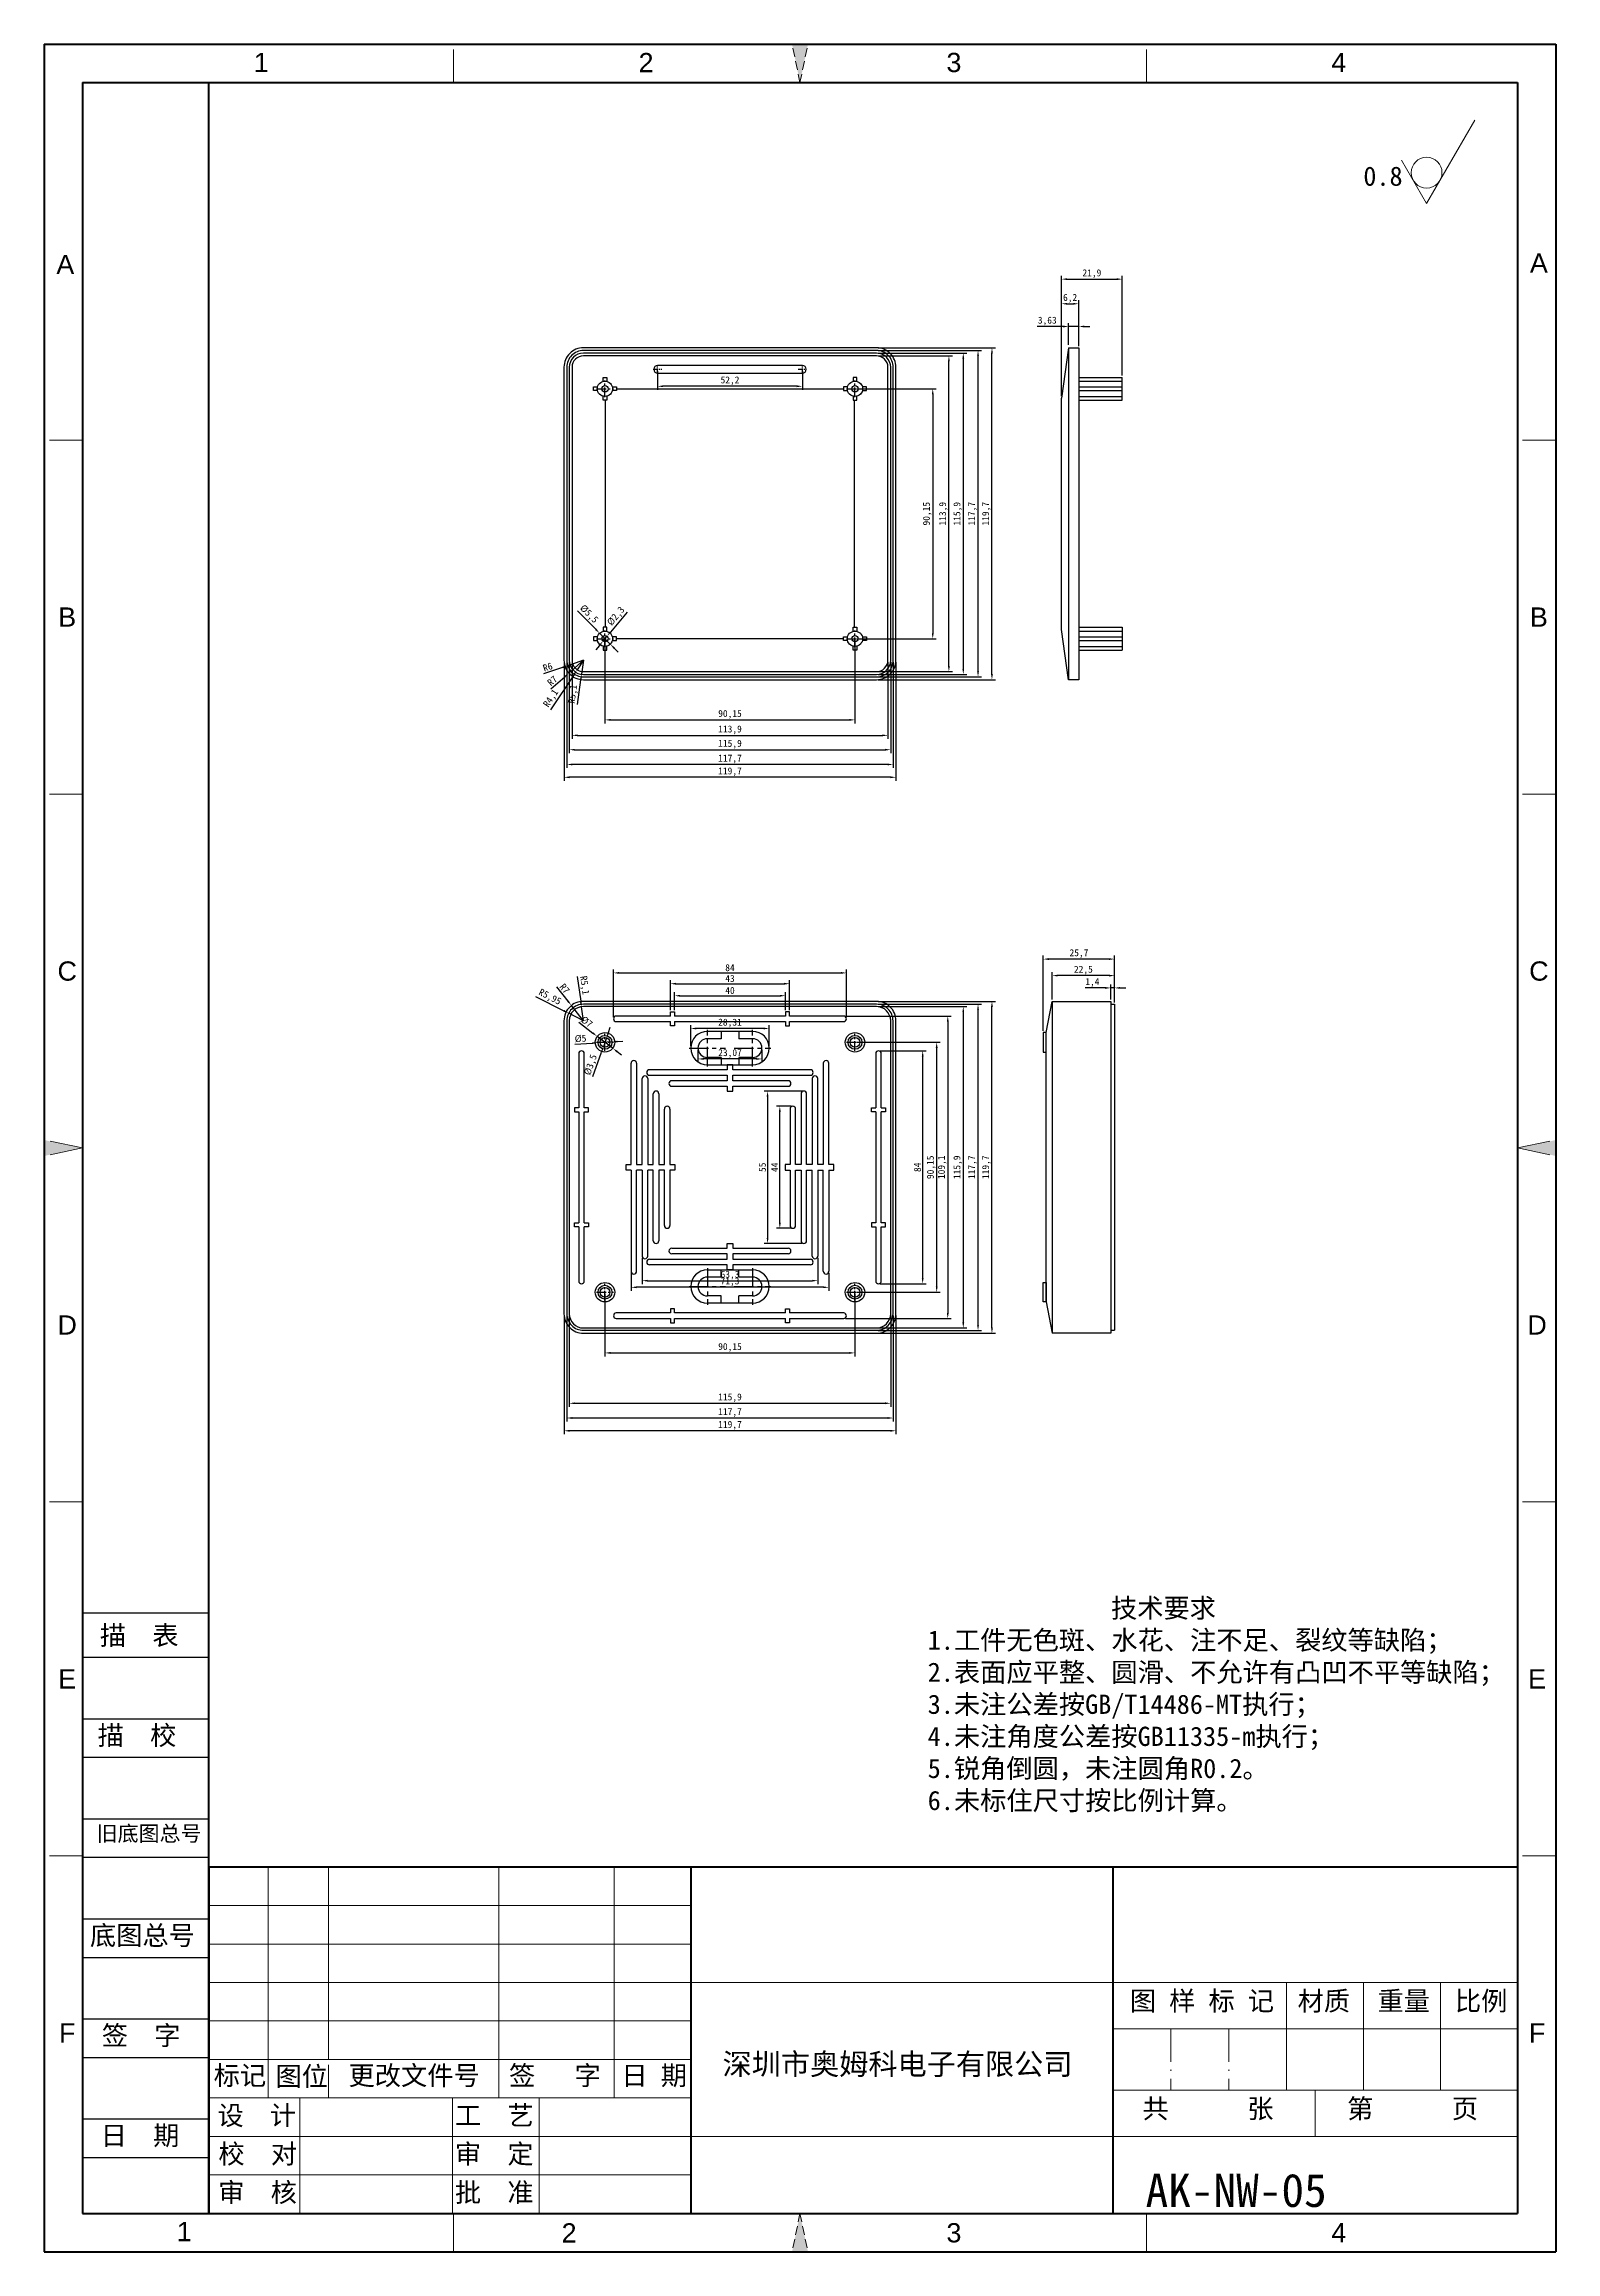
# Model space of a CAD drawing. Header units: millimetres. Extents: x -745 to -200, y 2027 to 2823.
import ezdxf
from ezdxf.enums import TextEntityAlignment as Align

# ---------------------------------------------------------------- set-up
doc = ezdxf.new("R2010")
doc.units = ezdxf.units.MM
for name, pattern in [('ACAD_ISO10W100', [18, 12, -3, 0, -3]), ('CENTER', [50.8, 31.75, -6.35, 6.35, -6.35]), ('HIDDEN2', [4.7625, 3.175, -1.5875])]:
    doc.linetypes.add(name, pattern=pattern)
for name, color, linetype, lineweight in [('dim', 82, 'Continuous', 9), ('MiniCADLayer', 7, 'Continuous', 20), ('图层1', 7, 'ACAD_ISO10W100', 15), ('图层2', 7, 'Continuous', 30), ('图层3', 7, 'Continuous', 15), ('图层4', 7, 'Continuous', 40), ('图层5', 7, 'HIDDEN2', 15), ('细实线', 3, 'Continuous', 18)]:
    doc.layers.add(name, color=color, linetype=linetype, lineweight=lineweight)
doc.layers.add('尺寸线', color=7, linetype='Continuous')
doc.styles.add('宋体_txtstyle_1200.00_0_01200', font='SIMSUN.TTC', dxfattribs={"height": 1200})
doc.styles.add('样式 3', font='arial.ttf', dxfattribs={"height": 3.8})
doc.dimstyles.new('ISO-25', dxfattribs={"dimtxt": 2.5, "dimasz": 2.5, "dimexe": 1.25, "dimexo": 0.625, "dimtad": 1, "dimtxsty": 'Standard', "dimcen": 2.5, "dimadec": 0, "dimazin": 0, "dimtfac": 1, "dimtmove": 0, "dimatfit": 3, "dimfxl": 1, "dimarcsym": 0})

msp = doc.modelspace()

# ---------------------------------------------------------------- texts
at = {"layer": 'MiniCADLayer', "color": 7, "ltscale": 3.656865, "insert": (-347.943, 2055.427), "char_height": 12, "attachment_point": 1, "style": '宋体_txtstyle_1200.00_0_01200'}
msp.add_mtext('AK-NW-05', dxfattribs=at)
at = {"layer": '图层1', "color": 0, "style": '样式 3'}
for s, p in [('B', (-736.795, 2616.868)), ('B', (-206.124, 2616.868)), ('C', (-736.795, 2489.2)), ('C', (-206.124, 2489.2)), ('D', (-736.795, 2361.532)), ('D', (-206.775, 2361.532)), ('E', (-736.795, 2233.863)), ('E', (-206.775, 2233.863)), ('F', (-736.795, 2106.195)), ('F', (-206.775, 2106.195))]:
    msp.add_text(s, height=6.938, dxfattribs=at).set_placement(p, align=Align.MIDDLE)
at = {"layer": '图层1', "color": 0, "attachment_point": 1}
for s, insert, char_height, width in [('{\\fSimSun|b0|i0|c134|p2;图 样 标 记}', (-353.635, 2121.225), 6.93849, 86.08256), ('{\\fSimSun|b0|i0|c134|p2;材质 }', (-293.119, 2121.196), 6.93849, 57.86787), ('{\\fSimSun|b0|i0|c134|p2;标记}', (-683.969, 2094.318), 6.93849, 19.42778), ('{\\fSimSun|b0|i0|c134|p2;图位}', (-661.687, 2094.037), 6.93849, 19.42778), ('{\\fSimSun|b0|i0|c134|p2;更改文件号}', (-635.344, 2094.318), 6.93849, 57.86787), ('{\\fSimSun|b0|i0|c134|p2;深圳市奥姆科电子有限公司}', (-500.483, 2098.807), 7.70944, 145.67223), ('{\\fSimSun|b0|i0|c134|p2;审  核}', (-682.336, 2052.163), 6.93849, 56.26647), ('{\\fSimSun|b0|i0|c134|p2;批  准}', (-596.974, 2052.163), 6.93849, 57.86787)]:
    msp.add_mtext(s, dxfattribs=dict(at, insert=insert, char_height=char_height, width=width))
at = {"layer": '图层2', "color": 0, "attachment_point": 1}
for s, insert, char_height, width in [('{\\fSimSun|b0|i0|c134|p2;描\\fSimSun|b0|i0|c0|p2;  \\fSimSun|b0|i0|c134|p2;表}', (-725.02, 2253.071), 6.93841, 77.74964), ('{\\fSimSun|b0|i0|c134|p2;描\\fSimSun|b0|i0|c0|p2;  \\fSimSun|b0|i0|c134|p2;校}', (-725.81, 2216.992), 6.93841, 77.74964), ('{\\fSimSun|b0|i0|c134|p2;旧底图总号}', (-726.201, 2180.912), 5.55079, 77.74964), ('{\\fSimSun|b0|i0|c134|p2;底图总号}', (-728.607, 2144.832), 6.93841, 77.74964), ('{\\fSimSun|b0|i0|c134|p2;重量 }', (-264.31, 2121.196), 6.93849, 57.86787), ('{\\fSimSun|b0|i0|c134|p2;比例 }', (-236.395, 2121.196), 6.93849, 57.86787), ('{\\fSimSun|b0|i0|c134|p2;签\\fSimSun|b0|i0|c0|p2;  \\fSimSun|b0|i0|c134|p2;字}', (-724.309, 2108.752), 6.93841, 77.74964), ('{\\fSimSun|b0|i0|c134|p2;签   字}', (-577.485, 2094.318), 6.93849, 57.86787), ('{\\fSimSun|b0|i0|c134|p2;日 期}', (-536.953, 2094.318), 6.93849, 57.86787), ('{\\fSimSun|b0|i0|c134|p2;设  计}', (-682.606, 2079.917), 6.93849, 53.78443), ('{\\fSimSun|b0|i0|c134|p2;工  艺}', (-596.974, 2079.917), 6.93849, 57.86787), ('{\\fSimSun|b0|i0|c134|p2;共      张}', (-349.062, 2082.369), 6.93849, 76.76801), ('{\\fSimSun|b0|i0|c134|p2;第      页}', (-275.285, 2082.369), 6.93849, 71.25583), ('{\\fSimSun|b0|i0|c134|p2;日\\fSimSun|b0|i0|c0|p2;  \\fSimSun|b0|i0|c134|p2;期}', (-724.704, 2072.673), 6.93841, 77.74964), ('{\\fSimSun|b0|i0|c134|p2;校  对}', (-682.271, 2066.04), 6.93849, 50.30908), ('{\\fSimSun|b0|i0|c134|p2;审  定}', (-596.974, 2066.04), 6.93849, 57.86787)]:
    msp.add_mtext(s, dxfattribs=dict(at, insert=insert, char_height=char_height, width=width))
at = {"layer": '图层3', "color": 0, "insert": (-426.509, 2262.906), "char_height": 6.93849, "width": 328.63717, "attachment_point": 1}
msp.add_mtext('{\\fSimSun|b0|i0|c134|p54;              技术要求\\P}1{\\fSimSun|b0|i0|c134|p54;.工件无色斑、水花、注不足、裂纹等缺陷；\\P2.表面应平整、圆滑、不允许有凸凹不平等缺陷；\\P3.未注公差按GB/T14486-MT执行；\\P4.未注角度公差按GB11335-m执行；\\P5.锐角倒圆，未注圆角R0.2。}\\P{\\fSimSun|b0|i0|c134|p2;6.未标住尺寸按比例计算。}', dxfattribs=at)
at = {"layer": '图层5', "color": 0, "style": '样式 3'}
for s, p in [('1', (-666.832, 2816.894)), ('2', (-528.062, 2816.894)), ('3', (-417.046, 2816.894)), ('4', (-278.276, 2816.894)), ('A', (-737.469, 2744.031)), ('A', (-206.124, 2744.536)), ('1', (-694.586, 2034.537)), ('2', (-555.816, 2034.122)), ('3', (-417.046, 2034.122)), ('4', (-278.276, 2034.122))]:
    msp.add_text(s, height=6.938, dxfattribs=at).set_placement(p, align=Align.MIDDLE)
at = {"layer": '细实线', "color": 0, "insert": (-269.426, 2779.364), "char_height": 6.9385, "width": 25.90451, "attachment_point": 1}
msp.add_mtext('0.8', dxfattribs=at)

# ---------------------------------------------------------------- blocks, each defined once
blk = doc.blocks.new('*D2')
at = {"layer": 'Defpoints', "color": 0}
for p in [(-523.9, 2706.23), (-523.9, 2700.1), (-471.7, 2706.23)]:
    blk.add_point(p, dxfattribs=at)
at = {"layer": 'dim', "color": 0, "lineweight": -2}
for p, q in [((-523.9, 2705.6), (-523.9, 2698.85)), ((-473.7, 2700.1), (-521.9, 2700.1)), ((-471.7, 2705.6), (-471.7, 2698.85))]:
    blk.add_line(p, q, dxfattribs=at)
at = {"layer": 'dim', "color": 0}
for points in [[(-521.9, 2700.44), (-521.9, 2699.77), (-523.9, 2700.1)], [(-473.7, 2699.77), (-473.7, 2700.44), (-471.7, 2700.1)]]:
    blk.add_solid(points, dxfattribs=at)
at = {"layer": 'dim', "color": 0, "insert": (-497.8, 2702.07), "char_height": 2.5, "attachment_point": 5}
blk.add_mtext('52,2', dxfattribs=at)
blk = doc.blocks.new('*D3')
at = {"layer": 'Defpoints', "color": 0}
for p in [(-557.65, 2601.28), (-437.95, 2601.28), (-557.65, 2559.08)]:
    blk.add_point(p, dxfattribs=at)
at = {"layer": 'dim', "color": 0, "lineweight": -2}
for p, q in [((-557.65, 2600.65), (-557.65, 2557.83)), ((-437.95, 2600.65), (-437.95, 2557.83)), ((-439.95, 2559.08), (-555.65, 2559.08))]:
    blk.add_line(p, q, dxfattribs=at)
at = {"layer": 'dim', "color": 0}
for points in [[(-555.65, 2559.41), (-555.65, 2558.75), (-557.65, 2559.08)], [(-439.95, 2558.75), (-439.95, 2559.41), (-437.95, 2559.08)]]:
    blk.add_solid(points, dxfattribs=at)
at = {"layer": 'dim', "color": 0, "insert": (-497.8, 2561.05), "char_height": 2.5, "attachment_point": 5}
blk.add_mtext('119,7', dxfattribs=at)
blk = doc.blocks.new('*D4')
at = {"layer": 'Defpoints', "color": 0}
for p in [(-556.65, 2601.28), (-438.95, 2601.28), (-556.65, 2563.7)]:
    blk.add_point(p, dxfattribs=at)
at = {"layer": 'dim', "color": 0, "lineweight": -2}
for p, q in [((-556.65, 2600.65), (-556.65, 2562.45)), ((-438.95, 2600.65), (-438.95, 2562.45)), ((-440.95, 2563.7), (-554.65, 2563.7))]:
    blk.add_line(p, q, dxfattribs=at)
at = {"layer": 'dim', "color": 0}
for points in [[(-554.65, 2564.03), (-554.65, 2563.36), (-556.65, 2563.7)], [(-440.95, 2563.36), (-440.95, 2564.03), (-438.95, 2563.7)]]:
    blk.add_solid(points, dxfattribs=at)
at = {"layer": 'dim', "color": 0, "insert": (-497.8, 2565.67), "char_height": 2.5, "attachment_point": 5}
blk.add_mtext('117,7', dxfattribs=at)
blk = doc.blocks.new('*D5')
at = {"layer": 'Defpoints', "color": 0}
for p in [(-555.75, 2601.28), (-439.85, 2601.28), (-439.85, 2569.01)]:
    blk.add_point(p, dxfattribs=at)
at = {"layer": 'dim', "color": 0, "lineweight": -2}
for p, q in [((-555.75, 2600.65), (-555.75, 2567.76)), ((-439.85, 2600.65), (-439.85, 2567.76)), ((-553.75, 2569.01), (-441.85, 2569.01))]:
    blk.add_line(p, q, dxfattribs=at)
at = {"layer": 'dim', "color": 0}
for points in [[(-553.75, 2569.35), (-553.75, 2568.68), (-555.75, 2569.01)], [(-441.85, 2568.68), (-441.85, 2569.35), (-439.85, 2569.01)]]:
    blk.add_solid(points, dxfattribs=at)
at = {"layer": 'dim', "color": 0, "insert": (-497.8, 2570.99), "char_height": 2.5, "attachment_point": 5}
blk.add_mtext('115,9', dxfattribs=at)
blk = doc.blocks.new('*D6')
at = {"layer": 'Defpoints', "color": 0}
for p in [(-554.75, 2601.28), (-440.85, 2601.28), (-440.85, 2574.2)]:
    blk.add_point(p, dxfattribs=at)
at = {"layer": 'dim', "color": 0, "lineweight": -2}
for p, q in [((-554.75, 2600.65), (-554.75, 2572.95)), ((-440.85, 2600.65), (-440.85, 2572.95)), ((-552.75, 2574.2), (-442.85, 2574.2))]:
    blk.add_line(p, q, dxfattribs=at)
at = {"layer": 'dim', "color": 0}
for points in [[(-552.75, 2574.53), (-552.75, 2573.87), (-554.75, 2574.2)], [(-442.85, 2573.87), (-442.85, 2574.53), (-440.85, 2574.2)]]:
    blk.add_solid(points, dxfattribs=at)
at = {"layer": 'dim', "color": 0, "insert": (-497.8, 2576.17), "char_height": 2.5, "attachment_point": 5}
blk.add_mtext('113,9', dxfattribs=at)
blk = doc.blocks.new('*D7')
at = {"layer": 'Defpoints', "color": 0}
for p in [(-542.88, 2609.05), (-452.73, 2609.05), (-452.73, 2579.78)]:
    blk.add_point(p, dxfattribs=at)
at = {"layer": 'dim', "color": 0, "lineweight": -2}
for p, q in [((-542.88, 2608.43), (-542.88, 2578.53)), ((-452.73, 2608.43), (-452.73, 2578.53)), ((-540.88, 2579.78), (-454.73, 2579.78))]:
    blk.add_line(p, q, dxfattribs=at)
at = {"layer": 'dim', "color": 0}
for points in [[(-540.88, 2580.11), (-540.88, 2579.45), (-542.88, 2579.78)], [(-454.73, 2579.45), (-454.73, 2580.11), (-452.73, 2579.78)]]:
    blk.add_solid(points, dxfattribs=at)
at = {"layer": 'dim', "color": 0, "insert": (-497.8, 2581.75), "char_height": 2.5, "attachment_point": 5}
blk.add_mtext('90,15', dxfattribs=at)
blk = doc.blocks.new('*D8')
at = {"layer": 'Defpoints', "color": 0}
for p in [(-557.65, 2365.56), (-437.95, 2365.56), (-557.65, 2323.37)]:
    blk.add_point(p, dxfattribs=at)
at = {"layer": 'dim', "color": 0, "lineweight": -2}
for p, q in [((-557.65, 2364.94), (-557.65, 2322.12)), ((-437.95, 2364.94), (-437.95, 2322.12)), ((-439.95, 2323.37), (-555.65, 2323.37))]:
    blk.add_line(p, q, dxfattribs=at)
at = {"layer": 'dim', "color": 0}
for points in [[(-555.65, 2323.7), (-555.65, 2323.03), (-557.65, 2323.37)], [(-439.95, 2323.03), (-439.95, 2323.7), (-437.95, 2323.37)]]:
    blk.add_solid(points, dxfattribs=at)
at = {"layer": 'dim', "color": 0, "insert": (-497.8, 2325.34), "char_height": 2.5, "attachment_point": 5}
blk.add_mtext('119,7', dxfattribs=at)
blk = doc.blocks.new('*D9')
at = {"layer": 'Defpoints', "color": 0}
for p in [(-556.65, 2365.56), (-438.95, 2365.56), (-556.65, 2327.98)]:
    blk.add_point(p, dxfattribs=at)
at = {"layer": 'dim', "color": 0, "lineweight": -2}
for p, q in [((-556.65, 2364.94), (-556.65, 2326.73)), ((-438.95, 2364.94), (-438.95, 2326.73)), ((-440.95, 2327.98), (-554.65, 2327.98))]:
    blk.add_line(p, q, dxfattribs=at)
at = {"layer": 'dim', "color": 0}
for points in [[(-554.65, 2328.32), (-554.65, 2327.65), (-556.65, 2327.98)], [(-440.95, 2327.65), (-440.95, 2328.32), (-438.95, 2327.98)]]:
    blk.add_solid(points, dxfattribs=at)
at = {"layer": 'dim', "color": 0, "insert": (-497.8, 2329.95), "char_height": 2.5, "attachment_point": 5}
blk.add_mtext('117,7', dxfattribs=at)
blk = doc.blocks.new('*D10')
at = {"layer": 'Defpoints', "color": 0}
for p in [(-555.75, 2365.56), (-439.85, 2365.56), (-439.85, 2333.3)]:
    blk.add_point(p, dxfattribs=at)
at = {"layer": 'dim', "color": 0, "lineweight": -2}
for p, q in [((-555.75, 2364.94), (-555.75, 2332.05)), ((-439.85, 2364.94), (-439.85, 2332.05)), ((-553.75, 2333.3), (-441.85, 2333.3))]:
    blk.add_line(p, q, dxfattribs=at)
at = {"layer": 'dim', "color": 0}
for points in [[(-553.75, 2333.63), (-553.75, 2332.97), (-555.75, 2333.3)], [(-441.85, 2332.97), (-441.85, 2333.63), (-439.85, 2333.3)]]:
    blk.add_solid(points, dxfattribs=at)
at = {"layer": 'dim', "color": 0, "insert": (-497.8, 2335.27), "char_height": 2.5, "attachment_point": 5}
blk.add_mtext('115,9', dxfattribs=at)
blk = doc.blocks.new('*D11')
at = {"layer": 'Defpoints', "color": 0}
for p in [(-542.88, 2373.34), (-452.73, 2373.34), (-452.73, 2351.46)]:
    blk.add_point(p, dxfattribs=at)
at = {"layer": 'dim', "color": 0, "lineweight": -2}
for p, q in [((-542.88, 2372.71), (-542.88, 2350.21)), ((-452.73, 2372.71), (-452.73, 2350.21)), ((-540.88, 2351.46), (-454.73, 2351.46))]:
    blk.add_line(p, q, dxfattribs=at)
at = {"layer": 'dim', "color": 0}
for points in [[(-540.88, 2351.79), (-540.88, 2351.12), (-542.88, 2351.46)], [(-454.73, 2351.12), (-454.73, 2351.79), (-452.73, 2351.46)]]:
    blk.add_solid(points, dxfattribs=at)
at = {"layer": 'dim', "color": 0, "insert": (-497.8, 2353.43), "char_height": 2.5, "attachment_point": 5}
blk.add_mtext('90,15', dxfattribs=at)
blk = doc.blocks.new('*D12')
at = {"layer": 'Defpoints', "color": 0}
for p in [(-533.45, 2380.91), (-462.15, 2380.91), (-533.45, 2375.13)]:
    blk.add_point(p, dxfattribs=at)
at = {"layer": 'dim', "color": 0, "lineweight": -2}
for p, q in [((-533.45, 2380.29), (-533.45, 2373.88)), ((-464.15, 2375.13), (-531.45, 2375.13)), ((-462.15, 2380.29), (-462.15, 2373.88))]:
    blk.add_line(p, q, dxfattribs=at)
at = {"layer": 'dim', "color": 0}
for points in [[(-531.45, 2375.46), (-531.45, 2374.8), (-533.45, 2375.13)], [(-464.15, 2374.8), (-464.15, 2375.46), (-462.15, 2375.13)]]:
    blk.add_solid(points, dxfattribs=at)
at = {"layer": 'dim', "color": 0, "insert": (-497.8, 2377.1), "char_height": 2.5, "attachment_point": 5}
blk.add_mtext('71,3', dxfattribs=at)
blk = doc.blocks.new('*D13')
at = {"layer": 'Defpoints', "color": 0}
for p in [(-529.45, 2386.41), (-466.15, 2386.41), (-466.15, 2377.51)]:
    blk.add_point(p, dxfattribs=at)
at = {"layer": 'dim', "color": 0, "lineweight": -2}
for p, q in [((-529.45, 2385.79), (-529.45, 2376.26)), ((-466.15, 2385.79), (-466.15, 2376.26)), ((-527.45, 2377.51), (-468.15, 2377.51))]:
    blk.add_line(p, q, dxfattribs=at)
at = {"layer": 'dim', "color": 0}
for points in [[(-527.45, 2377.85), (-527.45, 2377.18), (-529.45, 2377.51)], [(-468.15, 2377.18), (-468.15, 2377.85), (-466.15, 2377.51)]]:
    blk.add_solid(points, dxfattribs=at)
at = {"layer": 'dim', "color": 0, "insert": (-497.8, 2379.49), "char_height": 2.5, "attachment_point": 5}
blk.add_mtext('63,3', dxfattribs=at)
blk = doc.blocks.new('*D14')
at = {"layer": 'Defpoints', "color": 0}
for p in [(-477.8, 2480.29), (-517.8, 2474.46), (-477.8, 2474.46)]:
    blk.add_point(p, dxfattribs=at)
at = {"layer": 'dim', "color": 0, "lineweight": -2}
for p, q in [((-517.8, 2475.09), (-517.8, 2481.54)), ((-515.8, 2480.29), (-479.8, 2480.29)), ((-477.8, 2475.09), (-477.8, 2481.54))]:
    blk.add_line(p, q, dxfattribs=at)
at = {"layer": 'dim', "color": 0}
for points in [[(-515.8, 2480.62), (-515.8, 2479.95), (-517.8, 2480.29)], [(-479.8, 2479.95), (-479.8, 2480.62), (-477.8, 2480.29)]]:
    blk.add_solid(points, dxfattribs=at)
at = {"layer": 'dim', "color": 0, "insert": (-497.8, 2482.16), "char_height": 2.5, "attachment_point": 5}
blk.add_mtext('40', dxfattribs=at)
blk = doc.blocks.new('*D15')
at = {"layer": 'Defpoints', "color": 0}
for p in [(-476.3, 2484.61), (-519.3, 2474.46), (-476.3, 2474.46)]:
    blk.add_point(p, dxfattribs=at)
at = {"layer": 'dim', "color": 0, "lineweight": -2}
for p, q in [((-519.3, 2475.09), (-519.3, 2485.86)), ((-517.3, 2484.61), (-478.3, 2484.61)), ((-476.3, 2475.09), (-476.3, 2485.86))]:
    blk.add_line(p, q, dxfattribs=at)
at = {"layer": 'dim', "color": 0}
for points in [[(-517.3, 2484.95), (-517.3, 2484.28), (-519.3, 2484.61)], [(-478.3, 2484.28), (-478.3, 2484.95), (-476.3, 2484.61)]]:
    blk.add_solid(points, dxfattribs=at)
at = {"layer": 'dim', "color": 0, "insert": (-497.8, 2486.49), "char_height": 2.5, "attachment_point": 5}
blk.add_mtext('43', dxfattribs=at)
blk = doc.blocks.new('*D16')
at = {"layer": 'Defpoints', "color": 0}
for p in [(-455.8, 2488.51), (-539.8, 2471.96), (-455.8, 2471.96)]:
    blk.add_point(p, dxfattribs=at)
at = {"layer": 'dim', "color": 0, "lineweight": -2}
for p, q in [((-539.8, 2472.59), (-539.8, 2489.76)), ((-537.8, 2488.51), (-457.8, 2488.51)), ((-455.8, 2472.59), (-455.8, 2489.76))]:
    blk.add_line(p, q, dxfattribs=at)
at = {"layer": 'dim', "color": 0}
for points in [[(-537.8, 2488.84), (-537.8, 2488.18), (-539.8, 2488.51)], [(-457.8, 2488.18), (-457.8, 2488.84), (-455.8, 2488.51)]]:
    blk.add_solid(points, dxfattribs=at)
at = {"layer": 'dim', "color": 0, "insert": (-497.8, 2490.38), "char_height": 2.5, "attachment_point": 5}
blk.add_mtext('84', dxfattribs=at)
blk = doc.blocks.new('*D17')
at = {"layer": 'Defpoints', "color": 0}
for p in [(-545.66, 2465.61), (-540.1, 2461.36)]:
    blk.add_point(p, dxfattribs=at)
at = {"layer": 'dim', "color": 0, "lineweight": -2}
for p, q in [((-552.35, 2470.73), (-547.25, 2466.83)), ((-540.1, 2461.36), (-545.66, 2465.61)), ((-538.51, 2460.15), (-536.92, 2458.93))]:
    blk.add_line(p, q, dxfattribs=at)
at = {"layer": 'dim', "color": 0}
for points in [[(-547.45, 2466.56), (-547.05, 2467.09), (-545.66, 2465.61)], [(-538.31, 2460.41), (-538.71, 2459.88), (-540.1, 2461.36)]]:
    blk.add_solid(points, dxfattribs=at)
at = {"layer": 'dim', "color": 0, "insert": (-549.46, 2470.87), "char_height": 2.5, "attachment_point": 5, "rotation": 322.60868}
blk.add_mtext('%%c7', dxfattribs=at)
blk = doc.blocks.new('*D18')
at = {"layer": 'Defpoints', "color": 0}
for p in [(-545.38, 2463.34), (-540.38, 2463.63)]:
    blk.add_point(p, dxfattribs=at)
at = {"layer": 'dim', "color": 0, "lineweight": -2}
for p, q in [((-553.78, 2462.84), (-547.37, 2463.22)), ((-540.38, 2463.63), (-545.38, 2463.34)), ((-538.39, 2463.75), (-536.39, 2463.87))]:
    blk.add_line(p, q, dxfattribs=at)
at = {"layer": 'dim', "color": 0}
for points in [[(-547.35, 2462.89), (-547.39, 2463.55), (-545.38, 2463.34)], [(-538.41, 2464.08), (-538.37, 2463.42), (-540.38, 2463.63)]]:
    blk.add_solid(points, dxfattribs=at)
at = {"layer": 'dim', "color": 0, "insert": (-551.69, 2464.84), "char_height": 2.5, "attachment_point": 5, "rotation": 3.38}
blk.add_mtext('%%c5', dxfattribs=at)
blk = doc.blocks.new('*D19')
at = {"layer": 'Defpoints', "color": 0}
for p in [(-543.46, 2461.84), (-542.3, 2465.14)]:
    blk.add_point(p, dxfattribs=at)
at = {"layer": 'dim', "color": 0, "lineweight": -2}
for p, q in [((-541.63, 2467.02), (-540.96, 2468.91)), ((-542.3, 2465.14), (-543.46, 2461.84)), ((-547.23, 2451.17), (-544.13, 2459.95))]:
    blk.add_line(p, q, dxfattribs=at)
at = {"layer": 'dim', "color": 0}
for points in [[(-543.81, 2459.84), (-544.44, 2460.06), (-543.46, 2461.84)], [(-541.94, 2467.13), (-541.32, 2466.91), (-542.3, 2465.14)]]:
    blk.add_solid(points, dxfattribs=at)
at = {"layer": 'dim', "color": 0, "insert": (-547.87, 2455.28), "char_height": 2.5, "attachment_point": 5, "rotation": 70.54062}
blk.add_mtext('%%c3,5', dxfattribs=at)
blk = doc.blocks.new('*D20')
at = {"layer": 'Defpoints', "color": 0}
for p in [(-554.98, 2476.76), (-550.65, 2471.26)]:
    blk.add_point(p, dxfattribs=at)
at = {"layer": 'dim', "color": 0, "lineweight": -2}
for p, q in [((-560.3, 2483.54), (-556.22, 2478.34)), ((-550.65, 2471.26), (-554.98, 2476.76))]:
    blk.add_line(p, q, dxfattribs=at)
at = {"layer": 'dim', "color": 0}
blk.add_solid([(-556.48, 2478.13), (-555.95, 2478.54), (-554.98, 2476.76)], dxfattribs=at)
at = {"layer": 'dim', "color": 0, "insert": (-557.4, 2482.88), "char_height": 2.5, "attachment_point": 5, "rotation": 308.16761}
blk.add_mtext('R7', dxfattribs=at)
blk = doc.blocks.new('*D21')
at = {"layer": 'Defpoints', "color": 0}
for p in [(-555.96, 2473.96), (-550.65, 2471.26)]:
    blk.add_point(p, dxfattribs=at)
at = {"layer": 'dim', "color": 0, "lineweight": -2}
for p, q in [((-567.92, 2480.05), (-557.74, 2474.87)), ((-550.65, 2471.26), (-555.96, 2473.96))]:
    blk.add_line(p, q, dxfattribs=at)
at = {"layer": 'dim', "color": 0}
blk.add_solid([(-557.89, 2474.57), (-557.59, 2475.17), (-555.96, 2473.96)], dxfattribs=at)
at = {"layer": 'dim', "color": 0, "insert": (-562.82, 2479.67), "char_height": 2.5, "attachment_point": 5, "rotation": 333.00664}
blk.add_mtext('R5,95', dxfattribs=at)
blk = doc.blocks.new('*D22')
at = {"layer": 'Defpoints', "color": 0}
for p in [(-551.36, 2476.31), (-550.65, 2471.26)]:
    blk.add_point(p, dxfattribs=at)
at = {"layer": 'dim', "color": 0, "lineweight": -2}
for p, q in [((-552.89, 2487.22), (-551.64, 2478.29)), ((-550.65, 2471.26), (-551.36, 2476.31))]:
    blk.add_line(p, q, dxfattribs=at)
at = {"layer": 'dim', "color": 0}
blk.add_solid([(-551.97, 2478.25), (-551.31, 2478.34), (-551.36, 2476.31)], dxfattribs=at)
at = {"layer": 'dim', "color": 0, "insert": (-550.45, 2484.02), "char_height": 2.5, "attachment_point": 5, "rotation": 277.98557}
blk.add_mtext('R5,1', dxfattribs=at)
blk = doc.blocks.new('*D23')
at = {"layer": 'Defpoints', "color": 0}
for p in [(-555.91, 2596.65), (-550.65, 2601.28)]:
    blk.add_point(p, dxfattribs=at)
at = {"layer": 'dim', "color": 0, "lineweight": -2}
for p, q in [((-550.65, 2601.28), (-555.91, 2596.65)), ((-562.37, 2590.95), (-557.41, 2595.33))]:
    blk.add_line(p, q, dxfattribs=at)
at = {"layer": 'dim', "color": 0}
blk.add_solid([(-557.19, 2595.08), (-557.63, 2595.58), (-555.91, 2596.65)], dxfattribs=at)
at = {"layer": 'dim', "color": 0, "insert": (-561.88, 2593.88), "char_height": 2.5, "attachment_point": 5, "rotation": 41.38147}
blk.add_mtext('R7', dxfattribs=at)
blk = doc.blocks.new('*D24')
at = {"layer": 'Defpoints', "color": 0}
for p in [(-556.33, 2599.33), (-550.65, 2601.28)]:
    blk.add_point(p, dxfattribs=at)
at = {"layer": 'dim', "color": 0, "lineweight": -2}
for p, q in [((-558.22, 2598.68), (-565.06, 2596.34)), ((-550.65, 2601.28), (-556.33, 2599.33))]:
    blk.add_line(p, q, dxfattribs=at)
at = {"layer": 'dim', "color": 0}
blk.add_solid([(-558.12, 2598.37), (-558.33, 2599), (-556.33, 2599.33)], dxfattribs=at)
at = {"layer": 'dim', "color": 0, "insert": (-563.53, 2598.85), "char_height": 2.5, "attachment_point": 5, "rotation": 18.90825}
blk.add_mtext('R6', dxfattribs=at)
blk = doc.blocks.new('*D25')
at = {"layer": 'Defpoints', "color": 0}
for p in [(-551.34, 2596.22), (-550.65, 2601.28)]:
    blk.add_point(p, dxfattribs=at)
at = {"layer": 'dim', "color": 0, "lineweight": -2}
for p, q in [((-550.65, 2601.28), (-551.34, 2596.22)), ((-552.81, 2585.3), (-551.61, 2594.24))]:
    blk.add_line(p, q, dxfattribs=at)
at = {"layer": 'dim', "color": 0}
blk.add_solid([(-551.28, 2594.19), (-551.94, 2594.28), (-551.34, 2596.22)], dxfattribs=at)
at = {"layer": 'dim', "color": 0, "insert": (-554.3, 2589.04), "char_height": 2.5, "attachment_point": 5, "rotation": 82.30077}
blk.add_mtext('R5,1', dxfattribs=at)
blk = doc.blocks.new('*D26')
at = {"layer": 'Defpoints', "color": 0}
for p in [(-552.93, 2597.86), (-550.65, 2601.28)]:
    blk.add_point(p, dxfattribs=at)
at = {"layer": 'dim', "color": 0, "lineweight": -2}
for p, q in [((-554.04, 2596.2), (-562.53, 2583.45)), ((-550.65, 2601.28), (-552.93, 2597.86))]:
    blk.add_line(p, q, dxfattribs=at)
at = {"layer": 'dim', "color": 0}
blk.add_solid([(-553.76, 2596.01), (-554.31, 2596.38), (-552.93, 2597.86)], dxfattribs=at)
at = {"layer": 'dim', "color": 0, "insert": (-562.22, 2587.47), "char_height": 2.5, "attachment_point": 5, "rotation": 56.32837}
blk.add_mtext('R4,1', dxfattribs=at)
blk = doc.blocks.new('*D27')
at = {"layer": 'Defpoints', "color": 0}
for p in [(-544.81, 2611.01), (-540.95, 2607.09)]:
    blk.add_point(p, dxfattribs=at)
at = {"layer": 'dim', "color": 0, "lineweight": -2}
for p, q in [((-552.73, 2619.08), (-546.21, 2612.44)), ((-540.95, 2607.09), (-544.81, 2611.01)), ((-539.55, 2605.66), (-538.15, 2604.23))]:
    blk.add_line(p, q, dxfattribs=at)
at = {"layer": 'dim', "color": 0}
for points in [[(-546.45, 2612.21), (-545.97, 2612.67), (-544.81, 2611.01)], [(-539.31, 2605.89), (-539.79, 2605.43), (-540.95, 2607.09)]]:
    blk.add_solid(points, dxfattribs=at)
at = {"layer": 'dim', "color": 0, "insert": (-548.76, 2617.86), "char_height": 2.5, "attachment_point": 5, "rotation": 314.4705}
blk.add_mtext('%%c5,5', dxfattribs=at)
blk = doc.blocks.new('*D28')
at = {"layer": 'Defpoints', "color": 0}
for p in [(-543.61, 2608.17), (-542.15, 2609.94)]:
    blk.add_point(p, dxfattribs=at)
at = {"layer": 'dim', "color": 0, "lineweight": -2}
for p, q in [((-534.93, 2618.64), (-540.87, 2611.47)), ((-544.89, 2606.63), (-546.17, 2605.09)), ((-543.61, 2608.17), (-542.15, 2609.94))]:
    blk.add_line(p, q, dxfattribs=at)
at = {"layer": 'dim', "color": 0}
for points in [[(-544.63, 2606.41), (-545.15, 2606.84), (-543.61, 2608.17)], [(-541.13, 2611.69), (-540.61, 2611.26), (-542.15, 2609.94)]]:
    blk.add_solid(points, dxfattribs=at)
at = {"layer": 'dim', "color": 0, "insert": (-538.78, 2617.08), "char_height": 2.5, "attachment_point": 5, "rotation": 50.32249}
blk.add_mtext('%%c2,3', dxfattribs=at)
blk = doc.blocks.new('*D29')
at = {"layer": 'Defpoints', "color": 0}
for p in [(-444.95, 2478.26), (-403.34, 2478.26), (-444.95, 2358.56)]:
    blk.add_point(p, dxfattribs=at)
at = {"layer": 'dim', "color": 0, "lineweight": -2}
for p, q in [((-444.33, 2478.26), (-402.09, 2478.26)), ((-403.34, 2360.56), (-403.34, 2476.26)), ((-444.33, 2358.56), (-402.09, 2358.56))]:
    blk.add_line(p, q, dxfattribs=at)
at = {"layer": 'dim', "color": 0}
for points in [[(-403, 2476.26), (-403.67, 2476.26), (-403.34, 2478.26)], [(-403.67, 2360.56), (-403, 2360.56), (-403.34, 2358.56)]]:
    blk.add_solid(points, dxfattribs=at)
at = {"layer": 'dim', "color": 0, "insert": (-405.31, 2418.41), "char_height": 2.5, "attachment_point": 5, "rotation": 90}
blk.add_mtext('119,7', dxfattribs=at)
blk = doc.blocks.new('*D30')
at = {"layer": 'Defpoints', "color": 0}
for p in [(-444.95, 2477.26), (-408.36, 2477.26), (-444.95, 2359.56)]:
    blk.add_point(p, dxfattribs=at)
at = {"layer": 'dim', "color": 0, "lineweight": -2}
for p, q in [((-444.33, 2477.26), (-407.11, 2477.26)), ((-408.36, 2361.56), (-408.36, 2475.26)), ((-444.33, 2359.56), (-407.11, 2359.56))]:
    blk.add_line(p, q, dxfattribs=at)
at = {"layer": 'dim', "color": 0}
for points in [[(-408.02, 2475.26), (-408.69, 2475.26), (-408.36, 2477.26)], [(-408.69, 2361.56), (-408.02, 2361.56), (-408.36, 2359.56)]]:
    blk.add_solid(points, dxfattribs=at)
at = {"layer": 'dim', "color": 0, "insert": (-410.33, 2418.41), "char_height": 2.5, "attachment_point": 5, "rotation": 90}
blk.add_mtext('117,7', dxfattribs=at)
blk = doc.blocks.new('*D31')
at = {"layer": 'Defpoints', "color": 0}
for p in [(-444.95, 2476.36), (-444.95, 2360.46), (-413.68, 2360.46)]:
    blk.add_point(p, dxfattribs=at)
at = {"layer": 'dim', "color": 0, "lineweight": -2}
for p, q in [((-444.33, 2476.36), (-412.43, 2476.36)), ((-413.68, 2474.36), (-413.68, 2362.46)), ((-444.33, 2360.46), (-412.43, 2360.46))]:
    blk.add_line(p, q, dxfattribs=at)
at = {"layer": 'dim', "color": 0}
for points in [[(-413.34, 2474.36), (-414.01, 2474.36), (-413.68, 2476.36)], [(-414.01, 2362.46), (-413.34, 2362.46), (-413.68, 2360.46)]]:
    blk.add_solid(points, dxfattribs=at)
at = {"layer": 'dim', "color": 0, "insert": (-415.65, 2418.41), "char_height": 2.5, "attachment_point": 5, "rotation": 90}
blk.add_mtext('115,9', dxfattribs=at)
blk = doc.blocks.new('*D32')
at = {"layer": 'Defpoints', "color": 0}
for p in [(-456.8, 2472.96), (-456.8, 2363.86), (-419.27, 2363.86)]:
    blk.add_point(p, dxfattribs=at)
at = {"layer": 'dim', "color": 0, "lineweight": -2}
for p, q in [((-456.18, 2472.96), (-418.02, 2472.96)), ((-419.27, 2470.96), (-419.27, 2365.86)), ((-456.18, 2363.86), (-418.02, 2363.86))]:
    blk.add_line(p, q, dxfattribs=at)
at = {"layer": 'dim', "color": 0}
for points in [[(-418.94, 2470.96), (-419.61, 2470.96), (-419.27, 2472.96)], [(-419.61, 2365.86), (-418.94, 2365.86), (-419.27, 2363.86)]]:
    blk.add_solid(points, dxfattribs=at)
at = {"layer": 'dim', "color": 0, "insert": (-421.24, 2418.41), "char_height": 2.5, "attachment_point": 5, "rotation": 90}
blk.add_mtext('109,1', dxfattribs=at)
blk = doc.blocks.new('*D33')
at = {"layer": 'Defpoints', "color": 0}
for p in [(-444.25, 2460.41), (-428.32, 2460.41), (-444.25, 2376.41)]:
    blk.add_point(p, dxfattribs=at)
at = {"layer": 'dim', "color": 0, "lineweight": -2}
for p, q in [((-443.63, 2460.41), (-427.07, 2460.41)), ((-428.32, 2378.41), (-428.32, 2458.41)), ((-443.63, 2376.41), (-427.07, 2376.41))]:
    blk.add_line(p, q, dxfattribs=at)
at = {"layer": 'dim', "color": 0}
for points in [[(-427.98, 2458.41), (-428.65, 2458.41), (-428.32, 2460.41)], [(-428.65, 2378.41), (-427.98, 2378.41), (-428.32, 2376.41)]]:
    blk.add_solid(points, dxfattribs=at)
at = {"layer": 'dim', "color": 0, "insert": (-430.19, 2418.41), "char_height": 2.5, "attachment_point": 5, "rotation": 90}
blk.add_mtext('84', dxfattribs=at)
blk = doc.blocks.new('*D34')
at = {"layer": 'Defpoints', "color": 0}
for p in [(-452.73, 2463.49), (-423.27, 2463.49), (-452.73, 2373.34)]:
    blk.add_point(p, dxfattribs=at)
at = {"layer": 'dim', "color": 0, "lineweight": -2}
for p, q in [((-452.1, 2463.49), (-422.02, 2463.49)), ((-423.27, 2375.34), (-423.27, 2461.49)), ((-452.1, 2373.34), (-422.02, 2373.34))]:
    blk.add_line(p, q, dxfattribs=at)
at = {"layer": 'dim', "color": 0}
for points in [[(-422.93, 2461.49), (-423.6, 2461.49), (-423.27, 2463.49)], [(-423.6, 2375.34), (-422.93, 2375.34), (-423.27, 2373.34)]]:
    blk.add_solid(points, dxfattribs=at)
at = {"layer": 'dim', "color": 0, "insert": (-425.24, 2418.41), "char_height": 2.5, "attachment_point": 5, "rotation": 90}
blk.add_mtext('90,15', dxfattribs=at)
blk = doc.blocks.new('*D35')
at = {"layer": 'Defpoints', "color": 0}
for p in [(-444.95, 2713.98), (-403.34, 2713.98), (-444.95, 2594.28)]:
    blk.add_point(p, dxfattribs=at)
at = {"layer": 'dim', "color": 0, "lineweight": -2}
for p, q in [((-444.33, 2713.98), (-402.09, 2713.98)), ((-403.34, 2596.28), (-403.34, 2711.98)), ((-444.33, 2594.28), (-402.09, 2594.28))]:
    blk.add_line(p, q, dxfattribs=at)
at = {"layer": 'dim', "color": 0}
for points in [[(-403, 2711.98), (-403.67, 2711.98), (-403.34, 2713.98)], [(-403.67, 2596.28), (-403, 2596.28), (-403.34, 2594.28)]]:
    blk.add_solid(points, dxfattribs=at)
at = {"layer": 'dim', "color": 0, "insert": (-405.31, 2654.13), "char_height": 2.5, "attachment_point": 5, "rotation": 90}
blk.add_mtext('119,7', dxfattribs=at)
blk = doc.blocks.new('*D36')
at = {"layer": 'Defpoints', "color": 0}
for p in [(-444.95, 2712.98), (-408.36, 2712.98), (-444.95, 2595.28)]:
    blk.add_point(p, dxfattribs=at)
at = {"layer": 'dim', "color": 0, "lineweight": -2}
for p, q in [((-444.33, 2712.98), (-407.11, 2712.98)), ((-408.36, 2597.28), (-408.36, 2710.98)), ((-444.33, 2595.28), (-407.11, 2595.28))]:
    blk.add_line(p, q, dxfattribs=at)
at = {"layer": 'dim', "color": 0}
for points in [[(-408.02, 2710.98), (-408.69, 2710.98), (-408.36, 2712.98)], [(-408.69, 2597.28), (-408.02, 2597.28), (-408.36, 2595.28)]]:
    blk.add_solid(points, dxfattribs=at)
at = {"layer": 'dim', "color": 0, "insert": (-410.33, 2654.13), "char_height": 2.5, "attachment_point": 5, "rotation": 90}
blk.add_mtext('117,7', dxfattribs=at)
blk = doc.blocks.new('*D37')
at = {"layer": 'Defpoints', "color": 0}
for p in [(-444.95, 2712.08), (-444.95, 2596.18), (-413.68, 2596.18)]:
    blk.add_point(p, dxfattribs=at)
at = {"layer": 'dim', "color": 0, "lineweight": -2}
for p, q in [((-444.33, 2712.08), (-412.43, 2712.08)), ((-413.68, 2710.08), (-413.68, 2598.18)), ((-444.33, 2596.18), (-412.43, 2596.18))]:
    blk.add_line(p, q, dxfattribs=at)
at = {"layer": 'dim', "color": 0}
for points in [[(-413.34, 2710.08), (-414.01, 2710.08), (-413.68, 2712.08)], [(-414.01, 2598.18), (-413.34, 2598.18), (-413.68, 2596.18)]]:
    blk.add_solid(points, dxfattribs=at)
at = {"layer": 'dim', "color": 0, "insert": (-415.65, 2654.13), "char_height": 2.5, "attachment_point": 5, "rotation": 90}
blk.add_mtext('115,9', dxfattribs=at)
blk = doc.blocks.new('*D38')
at = {"layer": 'Defpoints', "color": 0}
for p in [(-444.95, 2711.08), (-418.86, 2711.08), (-444.95, 2597.18)]:
    blk.add_point(p, dxfattribs=at)
at = {"layer": 'dim', "color": 0, "lineweight": -2}
for p, q in [((-444.33, 2711.08), (-417.61, 2711.08)), ((-418.86, 2599.18), (-418.86, 2709.08)), ((-444.33, 2597.18), (-417.61, 2597.18))]:
    blk.add_line(p, q, dxfattribs=at)
at = {"layer": 'dim', "color": 0}
for points in [[(-418.53, 2709.08), (-419.2, 2709.08), (-418.86, 2711.08)], [(-419.2, 2599.18), (-418.53, 2599.18), (-418.86, 2597.18)]]:
    blk.add_solid(points, dxfattribs=at)
at = {"layer": 'dim', "color": 0, "insert": (-420.84, 2654.13), "char_height": 2.5, "attachment_point": 5, "rotation": 90}
blk.add_mtext('113,9', dxfattribs=at)
blk = doc.blocks.new('*D39')
at = {"layer": 'Defpoints', "color": 0}
for p in [(-471.15, 2445.91), (-484.24, 2390.91), (-471.15, 2390.91)]:
    blk.add_point(p, dxfattribs=at)
at = {"layer": 'dim', "color": 0, "lineweight": -2}
for p, q in [((-471.78, 2445.91), (-485.49, 2445.91)), ((-484.24, 2443.91), (-484.24, 2392.91)), ((-471.78, 2390.91), (-485.49, 2390.91))]:
    blk.add_line(p, q, dxfattribs=at)
at = {"layer": 'dim', "color": 0}
for points in [[(-483.91, 2443.91), (-484.58, 2443.91), (-484.24, 2445.91)], [(-484.58, 2392.91), (-483.91, 2392.91), (-484.24, 2390.91)]]:
    blk.add_solid(points, dxfattribs=at)
at = {"layer": 'dim', "color": 0, "insert": (-486.12, 2418.41), "char_height": 2.5, "attachment_point": 5, "rotation": 90}
blk.add_mtext('55', dxfattribs=at)
blk = doc.blocks.new('*D40')
at = {"layer": 'Defpoints', "color": 0}
for p in [(-479.83, 2440.41), (-475.15, 2440.41), (-475.15, 2396.41)]:
    blk.add_point(p, dxfattribs=at)
at = {"layer": 'dim', "color": 0, "lineweight": -2}
for p, q in [((-475.78, 2440.41), (-481.08, 2440.41)), ((-479.83, 2398.41), (-479.83, 2438.41)), ((-475.78, 2396.41), (-481.08, 2396.41))]:
    blk.add_line(p, q, dxfattribs=at)
at = {"layer": 'dim', "color": 0}
for points in [[(-479.5, 2438.41), (-480.17, 2438.41), (-479.83, 2440.41)], [(-480.17, 2398.41), (-479.5, 2398.41), (-479.83, 2396.41)]]:
    blk.add_solid(points, dxfattribs=at)
at = {"layer": 'dim', "color": 0, "insert": (-481.71, 2418.41), "char_height": 2.5, "attachment_point": 5, "rotation": 90}
blk.add_mtext('44', dxfattribs=at)
blk = doc.blocks.new('*D41')
at = {"layer": 'Defpoints', "color": 0}
for p in [(-511.96, 2468.47), (-511.96, 2461.41), (-483.65, 2461.41)]:
    blk.add_point(p, dxfattribs=at)
at = {"layer": 'dim', "color": 0, "lineweight": -2}
for p, q in [((-511.96, 2462.04), (-511.96, 2469.72)), ((-485.65, 2468.47), (-509.96, 2468.47)), ((-483.65, 2462.04), (-483.65, 2469.72))]:
    blk.add_line(p, q, dxfattribs=at)
at = {"layer": 'dim', "color": 0}
for points in [[(-509.96, 2468.81), (-509.96, 2468.14), (-511.96, 2468.47)], [(-485.65, 2468.14), (-485.65, 2468.81), (-483.65, 2468.47)]]:
    blk.add_solid(points, dxfattribs=at)
at = {"layer": 'dim', "color": 0, "insert": (-497.8, 2470.44), "char_height": 2.5, "attachment_point": 5}
blk.add_mtext('28,31', dxfattribs=at)
blk = doc.blocks.new('*D42')
at = {"layer": 'Defpoints', "color": 0}
for p in [(-509.34, 2461.41), (-486.27, 2461.41), (-509.34, 2457.48)]:
    blk.add_point(p, dxfattribs=at)
at = {"layer": 'dim', "color": 0, "lineweight": -2}
for p, q in [((-509.34, 2460.79), (-509.34, 2456.23)), ((-486.27, 2460.79), (-486.27, 2456.23)), ((-488.27, 2457.48), (-507.34, 2457.48))]:
    blk.add_line(p, q, dxfattribs=at)
at = {"layer": 'dim', "color": 0}
for points in [[(-507.34, 2457.81), (-507.34, 2457.15), (-509.34, 2457.48)], [(-488.27, 2457.15), (-488.27, 2457.81), (-486.27, 2457.48)]]:
    blk.add_solid(points, dxfattribs=at)
at = {"layer": 'dim', "color": 0, "insert": (-497.8, 2459.45), "char_height": 2.5, "attachment_point": 5}
blk.add_mtext('23,07', dxfattribs=at)
blk = doc.blocks.new('*D43')
at = {"layer": 'Defpoints', "color": 0}
for p in [(-360.52, 2483.1), (-360.52, 2478.26), (-359.12, 2477.21)]:
    blk.add_point(p, dxfattribs=at)
at = {"layer": 'dim', "color": 0, "lineweight": -2}
for p, q in [((-360.52, 2478.89), (-360.52, 2484.35)), ((-359.12, 2477.84), (-359.12, 2484.35)), ((-362.52, 2483.1), (-369.71, 2483.1)), ((-359.12, 2483.1), (-360.52, 2483.1)), ((-357.12, 2483.1), (-355.12, 2483.1))]:
    blk.add_line(p, q, dxfattribs=at)
at = {"layer": 'dim', "color": 0}
for points in [[(-362.52, 2482.77), (-362.52, 2483.44), (-360.52, 2483.1)], [(-357.12, 2483.44), (-357.12, 2482.77), (-359.12, 2483.1)]]:
    blk.add_solid(points, dxfattribs=at)
at = {"layer": 'dim', "color": 0, "insert": (-367.12, 2485.07), "char_height": 2.5, "attachment_point": 5}
blk.add_mtext('1,4', dxfattribs=at)
blk = doc.blocks.new('*D44')
at = {"layer": 'Defpoints', "color": 0}
for p in [(-381.62, 2487.54), (-381.62, 2478.26), (-359.12, 2477.21)]:
    blk.add_point(p, dxfattribs=at)
at = {"layer": 'dim', "color": 0, "lineweight": -2}
for p, q in [((-381.62, 2478.89), (-381.62, 2488.79)), ((-361.12, 2487.54), (-379.62, 2487.54)), ((-359.12, 2477.84), (-359.12, 2488.79))]:
    blk.add_line(p, q, dxfattribs=at)
at = {"layer": 'dim', "color": 0}
for points in [[(-379.62, 2487.88), (-379.62, 2487.21), (-381.62, 2487.54)], [(-361.12, 2487.21), (-361.12, 2487.88), (-359.12, 2487.54)]]:
    blk.add_solid(points, dxfattribs=at)
at = {"layer": 'dim', "color": 0, "insert": (-370.37, 2489.51), "char_height": 2.5, "attachment_point": 5}
blk.add_mtext('22,5', dxfattribs=at)
blk = doc.blocks.new('*D45')
at = {"layer": 'Defpoints', "color": 0}
for p in [(-384.82, 2493.5), (-359.12, 2477.21), (-384.82, 2466.99)]:
    blk.add_point(p, dxfattribs=at)
at = {"layer": 'dim', "color": 0, "lineweight": -2}
for p, q in [((-384.82, 2467.61), (-384.82, 2494.75)), ((-361.12, 2493.5), (-382.82, 2493.5)), ((-359.12, 2477.84), (-359.12, 2494.75))]:
    blk.add_line(p, q, dxfattribs=at)
at = {"layer": 'dim', "color": 0}
for points in [[(-382.82, 2493.84), (-382.82, 2493.17), (-384.82, 2493.5)], [(-361.12, 2493.17), (-361.12, 2493.84), (-359.12, 2493.5)]]:
    blk.add_solid(points, dxfattribs=at)
at = {"layer": 'dim', "color": 0, "insert": (-371.97, 2495.47), "char_height": 2.5, "attachment_point": 5}
blk.add_mtext('25,7', dxfattribs=at)
blk = doc.blocks.new('*D46')
at = {"layer": 'Defpoints', "color": 0}
for p in [(-452.73, 2699.2), (-452.73, 2609.05), (-424.68, 2609.05)]:
    blk.add_point(p, dxfattribs=at)
at = {"layer": 'dim', "color": 0, "lineweight": -2}
for p, q in [((-452.1, 2699.2), (-423.43, 2699.2)), ((-424.68, 2697.2), (-424.68, 2611.05)), ((-452.1, 2609.05), (-423.43, 2609.05))]:
    blk.add_line(p, q, dxfattribs=at)
at = {"layer": 'dim', "color": 0}
for points in [[(-424.35, 2697.2), (-425.02, 2697.2), (-424.68, 2699.2)], [(-425.02, 2611.05), (-424.35, 2611.05), (-424.68, 2609.05)]]:
    blk.add_solid(points, dxfattribs=at)
at = {"layer": 'dim', "color": 0, "insert": (-426.66, 2654.13), "char_height": 2.5, "attachment_point": 5, "rotation": 90}
blk.add_mtext('90,15', dxfattribs=at)
blk = doc.blocks.new('*D47')
at = {"layer": 'Defpoints', "color": 0}
for p in [(-372.05, 2729.86), (-372.05, 2713.98), (-378.25, 2695.86)]:
    blk.add_point(p, dxfattribs=at)
at = {"layer": 'dim', "color": 0, "lineweight": -2}
for p, q in [((-378.25, 2696.48), (-378.25, 2731.11)), ((-376.25, 2729.86), (-374.05, 2729.86)), ((-372.05, 2714.6), (-372.05, 2731.11))]:
    blk.add_line(p, q, dxfattribs=at)
at = {"layer": 'dim', "color": 0}
for points in [[(-376.25, 2730.19), (-376.25, 2729.53), (-378.25, 2729.86)], [(-374.05, 2729.53), (-374.05, 2730.19), (-372.05, 2729.86)]]:
    blk.add_solid(points, dxfattribs=at)
at = {"layer": 'dim', "color": 0, "insert": (-375.15, 2731.83), "char_height": 2.5, "attachment_point": 5}
blk.add_mtext('6,2', dxfattribs=at)
blk = doc.blocks.new('*D48')
at = {"layer": 'Defpoints', "color": 0}
for p in [(-375.68, 2721.65), (-375.68, 2714.48), (-372.05, 2713.98)]:
    blk.add_point(p, dxfattribs=at)
at = {"layer": 'dim', "color": 0, "lineweight": -2}
for p, q in [((-377.68, 2721.65), (-387.09, 2721.65)), ((-375.68, 2715.1), (-375.68, 2722.9)), ((-372.05, 2721.65), (-375.68, 2721.65)), ((-372.05, 2714.6), (-372.05, 2722.9)), ((-370.05, 2721.65), (-368.05, 2721.65))]:
    blk.add_line(p, q, dxfattribs=at)
at = {"layer": 'dim', "color": 0}
for points in [[(-377.68, 2721.32), (-377.68, 2721.99), (-375.68, 2721.65)], [(-370.05, 2721.99), (-370.05, 2721.32), (-372.05, 2721.65)]]:
    blk.add_solid(points, dxfattribs=at)
at = {"layer": 'dim', "color": 0, "insert": (-383.39, 2723.62), "char_height": 2.5, "attachment_point": 5}
blk.add_mtext('3,63', dxfattribs=at)
blk = doc.blocks.new('*D49')
at = {"layer": 'Defpoints', "color": 0}
for p in [(-356.35, 2738.74), (-356.35, 2703.33), (-378.25, 2696.48)]:
    blk.add_point(p, dxfattribs=at)
at = {"layer": 'dim', "color": 0, "lineweight": -2}
for p, q in [((-378.25, 2697.11), (-378.25, 2739.99)), ((-356.35, 2703.95), (-356.35, 2739.99)), ((-376.25, 2738.74), (-358.35, 2738.74))]:
    blk.add_line(p, q, dxfattribs=at)
at = {"layer": 'dim', "color": 0}
for points in [[(-376.25, 2739.07), (-376.25, 2738.4), (-378.25, 2738.74)], [(-358.35, 2738.4), (-358.35, 2739.07), (-356.35, 2738.74)]]:
    blk.add_solid(points, dxfattribs=at)
at = {"layer": 'dim', "color": 0, "insert": (-367.3, 2740.71), "char_height": 2.5, "attachment_point": 5}
blk.add_mtext('21,9', dxfattribs=at)

# ---------------------------------------------------------------- dimensions: what is measured, and where the dimension line sits
at = {"layer": 'dim'}
for base, p1, p2, picture, middle in [((-356.353, 2738.738), (-378.253, 2696.48), (-356.353, 2703.325), '*D49', (-367.303, 2740.709)), ((-372.053, 2729.859), (-378.253, 2695.855), (-372.053, 2713.975), '*D47', (-375.153, 2731.83)), ((-375.684, 2721.653), (-372.053, 2713.975), (-375.684, 2714.476), '*D48', (-383.386, 2723.624)), ((-523.905, 2700.102), (-471.705, 2706.225), (-523.905, 2706.225), '*D2', (-497.805, 2702.074)), ((-452.73, 2579.78), (-542.88, 2609.05), (-452.73, 2609.05), '*D7', (-497.805, 2581.751)), ((-557.655, 2559.08), (-437.955, 2601.275), (-557.655, 2601.275), '*D3', (-497.805, 2561.051)), ((-556.655, 2563.697), (-438.955, 2601.275), (-556.655, 2601.275), '*D4', (-497.805, 2565.669)), ((-439.855, 2569.015), (-555.755, 2601.275), (-439.855, 2601.275), '*D5', (-497.805, 2570.986)), ((-440.855, 2574.2), (-554.755, 2601.275), (-440.855, 2601.275), '*D6', (-497.805, 2576.171)), ((-384.819, 2493.503), (-359.119, 2477.211), (-384.819, 2466.986), '*D45', (-371.969, 2495.474)), ((-455.805, 2488.51), (-539.805, 2471.961), (-455.805, 2471.961), '*D16', (-497.805, 2490.385)), ((-476.305, 2484.613), (-519.305, 2474.461), (-476.305, 2474.461), '*D15', (-497.805, 2486.488)), ((-381.619, 2487.543), (-359.119, 2477.211), (-381.619, 2478.261), '*D44', (-370.369, 2489.514)), ((-360.519, 2483.102), (-359.119, 2477.211), (-360.519, 2478.261), '*D43', (-367.115, 2485.074)), ((-477.805, 2480.286), (-517.805, 2474.461), (-477.805, 2474.461), '*D14', (-497.805, 2482.161)), ((-511.959, 2468.473), (-483.65, 2461.411), (-511.959, 2461.411), '*D41', (-497.805, 2470.444)), ((-509.341, 2457.48), (-486.269, 2461.411), (-509.341, 2461.411), '*D42', (-497.805, 2459.451)), ((-533.455, 2375.129), (-462.155, 2380.911), (-533.455, 2380.911), '*D12', (-497.805, 2377.1)), ((-466.155, 2377.515), (-529.455, 2386.411), (-466.155, 2386.411), '*D13', (-497.805, 2379.486)), ((-452.73, 2351.457), (-542.88, 2373.336), (-452.73, 2373.336), '*D11', (-497.805, 2353.428)), ((-557.655, 2323.366), (-437.955, 2365.561), (-557.655, 2365.561), '*D8', (-497.805, 2325.337)), ((-556.655, 2327.983), (-438.955, 2365.561), (-556.655, 2365.561), '*D9', (-497.805, 2329.954)), ((-439.855, 2333.3), (-555.755, 2365.561), (-439.855, 2365.561), '*D10', (-497.805, 2335.272))]:
    dim = msp.add_linear_dim(base=base, p1=p1, p2=p2, dimstyle='ISO-25', override={"dimasz": 2}, dxfattribs=at)
    dim.commit()
    dim.dimension.update_dxf_attribs({"geometry": picture, "text_midpoint": middle})
for base, p1, p2, picture, middle in [((-403.336, 2713.975), (-444.955, 2594.275), (-444.955, 2713.975), '*D35', (-405.307, 2654.125)), ((-408.358, 2712.975), (-444.955, 2595.275), (-444.955, 2712.975), '*D36', (-410.329, 2654.125)), ((-413.677, 2596.175), (-444.955, 2712.075), (-444.955, 2596.175), '*D37', (-415.648, 2654.125)), ((-418.865, 2711.075), (-444.955, 2597.175), (-444.955, 2711.075), '*D38', (-420.836, 2654.125)), ((-424.684, 2609.05), (-452.73, 2699.2), (-452.73, 2609.05), '*D46', (-426.655, 2654.125)), ((-403.336, 2478.261), (-444.955, 2358.561), (-444.955, 2478.261), '*D29', (-405.307, 2418.411)), ((-408.358, 2477.261), (-444.955, 2359.561), (-444.955, 2477.261), '*D30', (-410.329, 2418.411)), ((-419.273, 2363.861), (-456.805, 2472.961), (-456.805, 2363.861), '*D32', (-421.244, 2418.411)), ((-413.677, 2360.461), (-444.955, 2476.361), (-444.955, 2360.461), '*D31', (-415.648, 2418.411)), ((-423.267, 2463.486), (-452.73, 2373.336), (-452.73, 2463.486), '*D34', (-425.238, 2418.411)), ((-428.316, 2460.411), (-444.255, 2376.411), (-444.255, 2460.411), '*D33', (-430.191, 2418.411)), ((-484.243, 2390.911), (-471.155, 2445.911), (-471.155, 2390.911), '*D39', (-486.118, 2418.411)), ((-479.833, 2440.411), (-475.155, 2396.411), (-475.155, 2440.411), '*D40', (-481.708, 2418.411))]:
    dim = msp.add_linear_dim(base=base, p1=p1, p2=p2, angle=90, dimstyle='ISO-25', override={"dimasz": 2}, dxfattribs=at)
    dim.commit()
    dim.dimension.update_dxf_attribs({"geometry": picture, "text_midpoint": middle})
for p1, p2, picture, middle in [((-540.953, 2607.088), (-544.806, 2611.013), '*D27', (-548.762, 2617.856)), ((-543.614, 2608.165), (-542.146, 2609.935), '*D28', (-538.776, 2617.085)), ((-540.099, 2461.361), (-545.661, 2465.611), '*D17', (-549.457, 2470.873)), ((-542.297, 2465.136), (-543.463, 2461.836), '*D19', (-547.871, 2455.276)), ((-540.384, 2463.633), (-545.376, 2463.339), '*D18', (-551.687, 2464.844))]:
    dim = msp.add_diameter_dim_2p(p1=p1, p2=p2, dimstyle='ISO-25', override={"dimasz": 2}, dxfattribs=at)
    dim.commit()
    dim.dimension.update_dxf_attribs({"geometry": picture, "text_midpoint": middle})
for mpoint, picture, middle in [((-556.331, 2599.331), '*D24', (-562.926, 2597.072)), ((-552.928, 2597.863), '*D26', (-560.581, 2586.375))]:
    dim = msp.add_radius_dim(center=(-550.655, 2601.275), mpoint=mpoint, dimstyle='ISO-25', override={"dimasz": 2}, dxfattribs=at)
    dim.commit()
    dim.dimension.update_dxf_attribs({"geometry": picture, "text_midpoint": middle, "dimtype": 164})
for center, mpoint, picture, middle in [((-550.655, 2601.275), (-555.907, 2596.648), '*D23', (-561.88, 2593.885)), ((-550.655, 2601.275), (-551.338, 2596.221), '*D25', (-554.298, 2589.043)), ((-550.655, 2471.261), (-554.981, 2476.764), '*D20', (-557.404, 2482.882)), ((-550.655, 2471.261), (-551.363, 2476.311), '*D22', (-550.455, 2484.022)), ((-550.655, 2471.261), (-555.957, 2473.962), '*D21', (-562.825, 2479.672))]:
    dim = msp.add_radius_dim(center=center, mpoint=mpoint, dimstyle='ISO-25', override={"dimasz": 2}, dxfattribs=at)
    dim.commit()
    dim.dimension.update_dxf_attribs({"geometry": picture, "text_midpoint": middle})

# ---------------------------------------------------------------- hatches: boundary and pattern name
at = {"layer": '图层1'}
for points in [[(-731.221, 2425.366), (-745.098, 2428.222), (-745.098, 2422.51)], [(-213.887, 2425.366), (-200.01, 2428.222), (-200.01, 2422.51)]]:
    msp.add_hatch(color=0, dxfattribs=at).paths.add_polyline_path(points)
at = {"layer": '图层5'}
for points in [[(-472.554, 2809.619), (-475.41, 2823.496), (-469.698, 2823.496)], [(-472.554, 2041.112), (-475.41, 2027.235), (-469.698, 2027.235)]]:
    msp.add_hatch(color=0, dxfattribs=at).paths.add_polyline_path(points)

# ---------------------------------------------------------------- linework, layer by layer
at = {"color": 1, "linetype": 'CENTER', "ltscale": 0.056}
for p, q in [((-523.905, 2704.685), (-523.905, 2707.765)), ((-471.705, 2704.685), (-471.705, 2707.765)), ((-525.445, 2706.225), (-522.365, 2706.225)), ((-473.245, 2706.225), (-470.165, 2706.225))]:
    msp.add_line(p, q, dxfattribs=at)
for p, q in [((-375.753, 2713.975), (-378.253, 2695.855)), ((-375.753, 2713.975), (-375.753, 2594.275)), ((-375.753, 2713.975), (-372.053, 2713.975)), ((-372.053, 2713.975), (-372.053, 2594.275)), ((-372.053, 2703.325), (-356.353, 2703.325)), ((-372.053, 2701.95), (-356.353, 2701.95)), ((-372.053, 2699.85), (-356.353, 2699.85)), ((-356.353, 2695.075), (-356.353, 2703.325)), ((-378.253, 2612.396), (-378.253, 2695.855)), ((-372.053, 2698.55), (-356.353, 2698.55)), ((-372.053, 2696.45), (-356.353, 2696.45)), ((-372.053, 2695.075), (-356.353, 2695.075)), ((-375.753, 2594.275), (-378.253, 2612.396)), ((-372.053, 2613.175), (-356.353, 2613.175)), ((-372.053, 2611.8), (-356.353, 2611.8)), ((-356.353, 2613.175), (-356.353, 2604.925)), ((-372.053, 2609.7), (-356.353, 2609.7)), ((-372.053, 2608.4), (-356.353, 2608.4)), ((-372.053, 2606.3), (-356.353, 2606.3)), ((-372.053, 2604.925), (-356.353, 2604.925)), ((-372.053, 2594.275), (-375.753, 2594.275)), ((-383.819, 2466.986), (-381.619, 2478.261)), ((-381.619, 2478.261), (-381.619, 2358.561)), ((-381.619, 2478.261), (-360.519, 2478.261)), ((-360.519, 2478.261), (-360.519, 2358.561)), ((-360.519, 2477.211), (-359.119, 2477.211)), ((-359.119, 2477.211), (-359.119, 2359.611)), ((-500.969, 2464.793), (-505.959, 2464.793)), ((-500.969, 2467.411), (-500.969, 2464.793)), ((-494.641, 2467.411), (-494.641, 2464.793)), ((-489.65, 2464.793), (-494.641, 2464.793)), ((-383.819, 2369.836), (-383.819, 2466.986)), ((-500.969, 2458.029), (-505.959, 2458.029)), ((-500.969, 2458.029), (-500.969, 2455.411)), ((-494.641, 2458.029), (-494.641, 2455.411)), ((-489.65, 2458.029), (-494.641, 2458.029)), ((-531.455, 2419.411), (-529.455, 2419.411)), ((-529.455, 2417.411), (-531.455, 2417.411)), ((-527.455, 2419.411), (-525.455, 2419.411)), ((-525.455, 2417.411), (-527.455, 2417.411)), ((-468.155, 2419.411), (-470.155, 2419.411)), ((-470.155, 2417.411), (-468.155, 2417.411)), ((-464.155, 2419.411), (-466.155, 2419.411)), ((-466.155, 2417.411), (-464.155, 2417.411)), ((-500.969, 2378.793), (-500.969, 2381.411)), ((-494.641, 2378.793), (-494.641, 2381.411)), ((-500.969, 2378.793), (-505.959, 2378.793)), ((-489.65, 2378.793), (-494.641, 2378.793)), ((-500.969, 2372.029), (-505.959, 2372.029)), ((-500.969, 2369.411), (-500.969, 2372.029)), ((-494.641, 2369.411), (-494.641, 2372.029)), ((-489.65, 2372.029), (-494.641, 2372.029)), ((-383.819, 2369.836), (-381.619, 2358.561)), ((-360.519, 2358.561), (-381.619, 2358.561)), ((-360.519, 2359.611), (-359.119, 2359.611))]:
    msp.add_line(p, q)
at = {"color": 1, "linetype": 'CENTER', "ltscale": 0.11}
for p, q in [((-542.88, 2696.175), (-542.88, 2702.225)), ((-452.73, 2696.175), (-452.73, 2702.225)), ((-545.905, 2699.2), (-539.855, 2699.2)), ((-455.755, 2699.2), (-449.705, 2699.2)), ((-542.88, 2606.025), (-542.88, 2612.075)), ((-452.73, 2606.025), (-452.73, 2612.075)), ((-545.905, 2609.05), (-539.855, 2609.05)), ((-455.755, 2609.05), (-449.705, 2609.05)), ((-545.905, 2463.486), (-539.855, 2463.486)), ((-542.88, 2460.461), (-542.88, 2466.511)), ((-455.755, 2463.486), (-449.705, 2463.486)), ((-452.73, 2460.461), (-452.73, 2466.511)), ((-545.905, 2373.336), (-539.855, 2373.336)), ((-542.88, 2370.311), (-542.88, 2376.361)), ((-455.755, 2373.336), (-449.705, 2373.336)), ((-452.73, 2370.311), (-452.73, 2376.361))]:
    msp.add_line(p, q, dxfattribs=at)
at = {"color": 1, "linetype": 'CENTER', "ltscale": 0.22}
for p, q in [((-512.559, 2461.411), (-499.359, 2461.411)), ((-505.959, 2454.811), (-505.959, 2468.011)), ((-496.25, 2461.411), (-483.05, 2461.411)), ((-489.65, 2454.811), (-489.65, 2468.011)), ((-505.959, 2382.011), (-505.959, 2368.811)), ((-489.65, 2382.011), (-489.65, 2368.811)), ((-512.559, 2375.411), (-499.359, 2375.411)), ((-496.25, 2375.411), (-483.05, 2375.411))]:
    msp.add_line(p, q, dxfattribs=at)
for points in [[(-550.655, 2594.275), (-444.955, 2594.275, 0.4142136), (-437.955, 2601.275), (-437.955, 2706.975, 0.4142136), (-444.955, 2713.975), (-550.655, 2713.975, 0.4142136), (-557.655, 2706.975), (-557.655, 2601.275, 0.4142136)], [(-550.655, 2595.275), (-444.955, 2595.275, 0.4142136), (-438.955, 2601.275), (-438.955, 2706.975, 0.4142136), (-444.955, 2712.975), (-550.655, 2712.975, 0.4142136), (-556.655, 2706.975), (-556.655, 2601.275, 0.4142136)], [(-550.655, 2596.175), (-444.955, 2596.175, 0.4142136), (-439.855, 2601.275), (-439.855, 2706.975, 0.4142136), (-444.955, 2712.075), (-550.655, 2712.075, 0.4142136), (-555.755, 2706.975), (-555.755, 2601.275, 0.4142136)], [(-550.655, 2597.175), (-444.955, 2597.175, 0.4142136), (-440.855, 2601.275), (-440.855, 2706.975, 0.4142136), (-444.955, 2711.075), (-550.655, 2711.075, 0.4142136), (-554.755, 2706.975), (-554.755, 2601.275, 0.4142136)], [(-550.655, 2358.561), (-444.955, 2358.561, 0.4142136), (-437.955, 2365.561), (-437.955, 2471.261, 0.4142136), (-444.955, 2478.261), (-550.655, 2478.261, 0.4142136), (-557.655, 2471.261), (-557.655, 2365.561, 0.4142136)], [(-550.655, 2359.611), (-444.955, 2359.611, 0.4142136), (-439.005, 2365.561), (-439.005, 2471.261, 0.4142136), (-444.955, 2477.211), (-550.655, 2477.211, 0.4142136), (-556.605, 2471.261), (-556.605, 2365.561, 0.4142136)], [(-550.655, 2360.461), (-444.955, 2360.461, 0.4142136), (-439.855, 2365.561), (-439.855, 2471.261, 0.4142136), (-444.955, 2476.361), (-550.655, 2476.361, 0.4142136), (-555.755, 2471.261), (-555.755, 2365.561, 0.4142136)]]:
    msp.add_lwpolyline(points, format="xyb", close=True)
for points in [[(-471.705, 2707.625), (-523.905, 2707.625)], [(-545.552, 2698.55), (-547.005, 2698.55), (-547.005, 2699.85), (-545.552, 2699.85)], [(-543.53, 2701.872), (-543.53, 2703.325), (-542.23, 2703.325), (-542.23, 2701.872)], [(-540.208, 2699.85), (-538.755, 2699.85), (-538.755, 2698.55), (-540.208, 2698.55)], [(-523.905, 2704.825), (-471.705, 2704.825)], [(-455.402, 2699.85), (-456.855, 2699.85), (-456.855, 2698.55), (-455.402, 2698.55)], [(-452.08, 2701.872), (-452.08, 2703.325), (-453.38, 2703.325), (-453.38, 2701.872)], [(-450.058, 2698.55), (-448.605, 2698.55), (-448.605, 2699.85), (-450.058, 2699.85)], [(-542.23, 2696.528), (-542.23, 2695.075), (-543.53, 2695.075), (-543.53, 2696.528)], [(-542.755, 2695.075), (-542.755, 2613.175)], [(-456.855, 2699.075), (-538.755, 2699.075)], [(-453.38, 2696.528), (-453.38, 2695.075), (-452.08, 2695.075), (-452.08, 2696.528)], [(-452.855, 2613.175), (-452.855, 2695.075)], [(-542.23, 2611.722), (-542.23, 2613.175), (-543.53, 2613.175), (-543.53, 2611.722)], [(-453.38, 2611.722), (-453.38, 2613.175), (-452.08, 2613.175), (-452.08, 2611.722)], [(-545.552, 2609.7), (-547.005, 2609.7), (-547.005, 2608.4), (-545.552, 2608.4)], [(-543.53, 2606.378), (-543.53, 2604.925), (-542.23, 2604.925), (-542.23, 2606.378)], [(-540.208, 2608.4), (-538.755, 2608.4), (-538.755, 2609.7), (-540.208, 2609.7)], [(-538.755, 2609.175), (-456.855, 2609.175)], [(-455.402, 2608.4), (-456.855, 2608.4), (-456.855, 2609.7), (-455.402, 2609.7)], [(-452.08, 2606.378), (-452.08, 2604.925), (-453.38, 2604.925), (-453.38, 2606.378)], [(-450.058, 2609.7), (-448.605, 2609.7), (-448.605, 2608.4), (-450.058, 2608.4)], [(-519.305, 2472.961), (-538.805, 2472.961)], [(-538.805, 2470.961), (-519.305, 2470.961)], [(-519.305, 2472.961), (-519.305, 2474.461), (-517.805, 2474.461), (-517.805, 2472.961)], [(-517.805, 2470.961), (-517.805, 2469.461), (-519.305, 2469.461), (-519.305, 2470.961)], [(-477.805, 2472.961), (-517.805, 2472.961)], [(-517.805, 2470.961), (-477.805, 2470.961)], [(-476.305, 2472.961), (-476.305, 2474.461), (-477.805, 2474.461), (-477.805, 2472.961)], [(-477.805, 2470.961), (-477.805, 2469.461), (-476.305, 2469.461), (-476.305, 2470.961)], [(-456.805, 2472.961), (-476.305, 2472.961)], [(-476.305, 2470.961), (-456.805, 2470.961)], [(-489.65, 2467.411), (-505.959, 2467.411)], [(-552.355, 2459.411), (-552.355, 2439.911)], [(-550.355, 2439.911), (-550.355, 2459.411)], [(-533.455, 2419.411), (-533.455, 2455.911)], [(-531.455, 2455.911), (-531.455, 2419.411)], [(-498.805, 2453.611), (-526.805, 2453.611)], [(-505.959, 2455.411), (-489.65, 2455.411)], [(-496.805, 2453.611), (-496.805, 2455.361), (-498.805, 2455.361), (-498.805, 2453.611)], [(-468.805, 2453.611), (-496.805, 2453.611)], [(-464.155, 2455.911), (-464.155, 2419.411)], [(-462.155, 2419.411), (-462.155, 2455.911)], [(-445.255, 2459.411), (-445.255, 2439.911)], [(-443.255, 2439.911), (-443.255, 2459.411)], [(-529.455, 2419.411), (-529.455, 2450.411)], [(-527.455, 2450.411), (-527.455, 2419.411)], [(-526.805, 2451.611), (-498.805, 2451.611)], [(-525.455, 2419.411), (-525.455, 2444.911)], [(-523.455, 2444.911), (-523.455, 2419.411)], [(-498.805, 2449.611), (-518.805, 2449.611)], [(-518.805, 2447.611), (-498.805, 2447.611)], [(-498.805, 2451.611), (-498.805, 2449.611)], [(-498.805, 2447.611), (-498.805, 2445.861), (-496.805, 2445.861), (-496.805, 2447.611)], [(-496.805, 2451.611), (-468.805, 2451.611)], [(-496.805, 2449.611), (-496.805, 2451.611)], [(-476.805, 2449.611), (-496.805, 2449.611)], [(-496.805, 2447.611), (-476.805, 2447.611)], [(-472.155, 2444.911), (-472.155, 2419.411)], [(-470.155, 2419.411), (-470.155, 2444.911)], [(-468.155, 2450.411), (-468.155, 2419.411)], [(-466.155, 2419.411), (-466.155, 2450.411)], [(-552.355, 2439.911), (-553.855, 2439.911), (-553.855, 2438.411), (-552.355, 2438.411)], [(-552.355, 2438.411), (-552.355, 2398.411)], [(-550.355, 2438.411), (-548.855, 2438.411), (-548.855, 2439.911), (-550.355, 2439.911)], [(-550.355, 2398.411), (-550.355, 2438.411)], [(-521.455, 2419.411), (-521.455, 2439.411)], [(-519.455, 2439.411), (-519.455, 2419.411)], [(-476.155, 2439.411), (-476.155, 2419.411)], [(-474.155, 2419.411), (-474.155, 2439.411)], [(-445.255, 2438.411), (-446.755, 2438.411), (-446.755, 2439.911), (-445.255, 2439.911)], [(-445.255, 2438.411), (-445.255, 2398.411)], [(-443.255, 2439.911), (-441.755, 2439.911), (-441.755, 2438.411), (-443.255, 2438.411)], [(-443.255, 2398.411), (-443.255, 2438.411)], [(-533.455, 2417.411), (-535.205, 2417.411), (-535.205, 2419.411), (-533.455, 2419.411)], [(-533.455, 2417.411), (-533.455, 2380.911)], [(-531.455, 2380.911), (-531.455, 2417.411)], [(-529.455, 2417.411), (-529.455, 2386.411)], [(-527.455, 2386.411), (-527.455, 2417.411)], [(-525.455, 2391.911), (-525.455, 2417.411)], [(-523.455, 2419.411), (-521.455, 2419.411)], [(-523.455, 2417.411), (-523.455, 2391.911)], [(-521.455, 2417.411), (-523.455, 2417.411)], [(-521.455, 2397.411), (-521.455, 2417.411)], [(-519.455, 2419.411), (-517.705, 2419.411), (-517.705, 2417.411), (-519.455, 2417.411)], [(-519.455, 2417.411), (-519.455, 2397.411)], [(-476.155, 2419.411), (-477.905, 2419.411), (-477.905, 2417.411), (-476.155, 2417.411)], [(-476.155, 2417.411), (-476.155, 2397.411)], [(-472.155, 2419.411), (-474.155, 2419.411)], [(-474.155, 2397.411), (-474.155, 2417.411)], [(-474.155, 2417.411), (-472.155, 2417.411)], [(-472.155, 2417.411), (-472.155, 2391.911)], [(-470.155, 2391.911), (-470.155, 2417.411)], [(-468.155, 2386.411), (-468.155, 2417.411)], [(-466.155, 2417.411), (-466.155, 2386.411)], [(-464.155, 2380.911), (-464.155, 2417.411)], [(-462.155, 2417.411), (-460.405, 2417.411), (-460.405, 2419.411), (-462.155, 2419.411)], [(-462.155, 2417.411), (-462.155, 2380.911)], [(-552.355, 2396.911), (-553.855, 2396.911), (-553.855, 2398.411), (-552.355, 2398.411)], [(-552.355, 2396.911), (-552.355, 2377.411)], [(-550.355, 2398.411), (-548.855, 2398.411), (-548.855, 2396.911), (-550.355, 2396.911)], [(-550.355, 2377.411), (-550.355, 2396.911)], [(-445.255, 2398.411), (-446.755, 2398.411), (-446.755, 2396.911), (-445.255, 2396.911)], [(-445.255, 2396.911), (-445.255, 2377.411)], [(-443.255, 2396.911), (-441.755, 2396.911), (-441.755, 2398.411), (-443.255, 2398.411)], [(-443.255, 2377.411), (-443.255, 2396.911)], [(-518.805, 2389.211), (-498.805, 2389.211)], [(-498.805, 2389.211), (-498.805, 2390.961), (-496.805, 2390.961), (-496.805, 2389.211)], [(-496.805, 2389.211), (-476.805, 2389.211)], [(-526.805, 2385.211), (-498.805, 2385.211)], [(-498.805, 2383.211), (-526.805, 2383.211)], [(-498.805, 2387.211), (-518.805, 2387.211)], [(-505.959, 2381.411), (-489.65, 2381.411)], [(-498.805, 2385.211), (-498.805, 2387.211)], [(-496.805, 2383.211), (-496.805, 2381.461), (-498.805, 2381.461), (-498.805, 2383.211)], [(-496.805, 2387.211), (-496.805, 2385.211)], [(-476.805, 2387.211), (-496.805, 2387.211)], [(-496.805, 2385.211), (-468.805, 2385.211)], [(-468.805, 2383.211), (-496.805, 2383.211)], [(-519.305, 2365.861), (-538.805, 2365.861)], [(-517.805, 2365.861), (-517.805, 2367.361), (-519.305, 2367.361), (-519.305, 2365.861)], [(-477.805, 2365.861), (-517.805, 2365.861)], [(-489.65, 2369.411), (-505.959, 2369.411)], [(-477.805, 2365.861), (-477.805, 2367.361), (-476.305, 2367.361), (-476.305, 2365.861)], [(-456.805, 2365.861), (-476.305, 2365.861)], [(-538.805, 2363.861), (-519.305, 2363.861)], [(-519.305, 2363.861), (-519.305, 2362.361), (-517.805, 2362.361), (-517.805, 2363.861)], [(-517.805, 2363.861), (-477.805, 2363.861)], [(-476.305, 2363.861), (-476.305, 2362.361), (-477.805, 2362.361), (-477.805, 2363.861)], [(-476.305, 2363.861), (-456.805, 2363.861)]]:
    msp.add_lwpolyline(points)
for points in [[(-384.819, 2466.986), (-384.819, 2459.986), (-383.819, 2459.986), (-383.819, 2466.986)], [(-384.819, 2369.836), (-384.819, 2376.836), (-383.819, 2376.836), (-383.819, 2369.836)]]:
    msp.add_lwpolyline(points, close=True)
for centre, radius in [((-542.88, 2699.2), 2.75), ((-542.88, 2699.2), 1.15), ((-452.73, 2699.2), 2.75), ((-452.73, 2699.2), 1.15), ((-542.88, 2609.05), 2.75), ((-452.73, 2609.05), 2.75), ((-542.88, 2609.05), 1.15), ((-452.73, 2609.05), 1.15), ((-542.88, 2463.486), 3.5), ((-542.88, 2463.486), 2.5), ((-542.88, 2463.486), 1.75), ((-452.73, 2463.486), 3.5), ((-452.73, 2463.486), 2.5), ((-452.73, 2463.486), 1.75), ((-542.88, 2373.336), 3.5), ((-542.88, 2373.336), 2.5), ((-542.88, 2373.336), 1.75), ((-452.73, 2373.336), 3.5), ((-452.73, 2373.336), 2.5), ((-452.73, 2373.336), 1.75)]:
    msp.add_circle(centre, radius)
for centre, radius, start, end in [((-523.905, 2706.225), 1.4, 90, 270), ((-471.705, 2706.225), 1.4, 270, 90), ((-538.805, 2471.961), 1, 90, 270), ((-456.805, 2471.961), 1, 270, 90), ((-505.959, 2461.411), 6, 90, 270), ((-505.959, 2461.411), 3.382, 90, 270), ((-489.65, 2461.411), 6, 270, 90), ((-489.65, 2461.411), 3.382, 270, 90), ((-551.355, 2459.411), 1, 0, 180), ((-532.455, 2455.911), 1, 0, 180), ((-526.805, 2452.611), 1, 90, 270), ((-468.805, 2452.611), 1, 270, 90), ((-463.155, 2455.911), 1, 0, 180), ((-444.255, 2459.411), 1, 0, 180), ((-528.455, 2450.411), 1, 0, 180), ((-524.455, 2444.911), 1, 0, 180), ((-518.805, 2448.611), 1, 90, 270), ((-476.805, 2448.611), 1, 270, 90), ((-471.155, 2444.911), 1, 0, 180), ((-467.155, 2450.411), 1, 0, 180), ((-520.455, 2439.411), 1, 0, 180), ((-475.155, 2439.411), 1, 0, 180), ((-520.455, 2397.411), 1, 180, 0), ((-475.155, 2397.411), 1, 180, 0), ((-524.455, 2391.911), 1, 180, 0), ((-518.805, 2388.211), 1, 90, 270), ((-476.805, 2388.211), 1, 270, 90), ((-471.155, 2391.911), 1, 180, 0), ((-532.455, 2380.911), 1, 180, 0), ((-528.455, 2386.411), 1, 180, 0), ((-526.805, 2384.211), 1, 90, 270), ((-505.959, 2375.411), 6, 90, 270), ((-489.65, 2375.411), 6, 270, 90), ((-468.805, 2384.211), 1, 270, 90), ((-467.155, 2386.411), 1, 180, 0), ((-463.155, 2380.911), 1, 180, 0), ((-551.355, 2377.411), 1, 180, 0), ((-505.959, 2375.411), 3.382, 90, 270), ((-489.65, 2375.411), 3.382, 270, 90), ((-444.255, 2377.411), 1, 180, 0), ((-538.805, 2364.861), 1, 90, 270), ((-456.805, 2364.861), 1, 270, 90)]:
    msp.add_arc(centre, radius, start, end)
at = {"layer": '图层1', "color": 0}
for p, q in [((-597.447, 2809.619), (-597.447, 2823.496)), ((-347.661, 2809.619), (-347.661, 2823.496)), ((-731.221, 2680.702), (-745.098, 2680.702)), ((-200.01, 2680.702), (-213.887, 2680.702)), ((-731.221, 2553.034), (-745.098, 2553.034)), ((-200.01, 2553.034), (-213.887, 2553.034)), ((-731.221, 2425.366), (-745.098, 2428.222)), ((-731.221, 2425.366), (-745.098, 2422.51)), ((-213.887, 2425.366), (-200.01, 2428.222)), ((-213.887, 2425.366), (-200.01, 2422.51)), ((-731.221, 2297.697), (-745.098, 2297.697)), ((-200.01, 2297.697), (-213.887, 2297.697)), ((-731.221, 2170.029), (-745.098, 2170.029)), ((-200.01, 2170.029), (-213.887, 2170.029)), ((-338.78, 2107.721), (-338.78, 2085.518)), ((-317.964, 2107.721), (-317.964, 2085.518)), ((-642.56, 2082.743), (-642.56, 2096.62)), ((-642.56, 2082.743), (-642.56, 2096.62))]:
    msp.add_line(p, q, dxfattribs=at)
at = {"layer": '图层2', "color": 0}
for p, q in [((-685.673, 2257.593), (-731.221, 2257.593)), ((-685.673, 2241.577), (-731.221, 2241.577)), ((-685.673, 2241.577), (-709.869, 2241.577)), ((-685.673, 2219.374), (-731.221, 2219.374)), ((-685.673, 2205.497), (-731.221, 2205.497)), ((-685.673, 2205.497), (-709.869, 2205.497)), ((-685.673, 2205.497), (-709.869, 2205.497)), ((-685.673, 2183.294), (-731.221, 2183.294)), ((-685.673, 2169.417), (-731.221, 2169.417)), ((-685.673, 2169.417), (-709.869, 2169.417)), ((-685.673, 2147.213), (-731.221, 2147.213)), ((-685.673, 2133.336), (-731.221, 2133.336)), ((-685.673, 2133.336), (-709.869, 2133.336)), ((-685.673, 2111.133), (-731.221, 2111.133)), ((-685.673, 2097.256), (-731.221, 2097.256)), ((-685.673, 2097.256), (-709.869, 2097.256)), ((-685.673, 2075.053), (-731.221, 2075.053)), ((-685.673, 2061.176), (-731.221, 2061.176))]:
    msp.add_line(p, q, dxfattribs=at)
at = {"layer": '图层3', "color": 0}
for p, q in [((-664.329, 2082.743), (-664.329, 2166.005)), ((-642.56, 2096.62), (-642.56, 2166.005)), ((-581.19, 2082.908), (-581.19, 2166.005)), ((-539.559, 2082.946), (-539.559, 2166.005)), ((-511.805, 2152.128), (-685.673, 2152.128)), ((-511.805, 2138.251), (-685.673, 2138.251)), ((-511.805, 2138.251), (-685.673, 2138.251)), ((-511.805, 2124.374), (-685.673, 2124.374)), ((-545.508, 2124.374), (-213.887, 2124.374)), ((-297.149, 2124.374), (-297.149, 2085.518)), ((-269.395, 2124.374), (-269.395, 2085.518)), ((-241.641, 2124.374), (-241.641, 2085.518)), ((-511.805, 2110.497), (-685.673, 2110.497)), ((-213.887, 2107.721), (-359.595, 2107.721)), ((-297.149, 2107.721), (-297.149, 2085.518)), ((-511.805, 2096.62), (-685.673, 2096.62)), ((-511.805, 2082.743), (-685.673, 2082.743)), ((-652.894, 2041.112), (-652.894, 2082.743)), ((-597.905, 2041.112), (-597.905, 2082.908)), ((-566.608, 2041.277), (-566.608, 2082.908)), ((-213.887, 2085.518), (-359.595, 2085.518)), ((-286.741, 2085.518), (-286.741, 2068.866)), ((-511.805, 2068.866), (-685.673, 2068.866)), ((-511.805, 2068.866), (-684.918, 2068.866)), ((-545.508, 2068.866), (-213.887, 2068.866)), ((-685.673, 2061.176), (-686.066, 2061.176)), ((-511.805, 2054.989), (-685.673, 2054.989)), ((-597.447, 2041.112), (-597.447, 2027.235)), ((-347.661, 2041.112), (-347.661, 2027.235)), ((-347.661, 2041.112), (-347.661, 2027.235))]:
    msp.add_line(p, q, dxfattribs=at)
at = {"layer": '图层4', "color": 0}
for p, q in [((-685.673, 2041.112), (-685.673, 2809.619)), ((-213.887, 2166.005), (-685.673, 2166.005)), ((-685.673, 2166.005), (-685.673, 2041.112)), ((-422.687, 2166.005), (-672.473, 2166.005)), ((-511.805, 2041.112), (-511.805, 2166.005)), ((-359.595, 2041.112), (-359.595, 2166.005)), ((-685.673, 2107.721), (-685.673, 2041.112))]:
    msp.add_line(p, q, dxfattribs=at)
at = {"layer": '图层5', "color": 0}
for p, q in [((-472.554, 2809.619), (-475.41, 2823.496)), ((-472.554, 2809.619), (-469.698, 2823.496)), ((-511.805, 2082.743), (-685.673, 2082.743)), ((-472.554, 2041.112), (-475.41, 2027.235)), ((-472.554, 2041.112), (-469.698, 2027.235))]:
    msp.add_line(p, q, dxfattribs=at)
at = {"layer": '尺寸线', "color": 0, "lineweight": 40}
for p, q in [((-745.098, 2823.496), (-745.098, 2027.235)), ((-745.098, 2823.496), (-200.01, 2823.496)), ((-200.01, 2823.496), (-200.01, 2027.235)), ((-731.221, 2809.619), (-213.887, 2809.619)), ((-731.221, 2809.619), (-731.221, 2041.112)), ((-213.887, 2809.619), (-213.887, 2041.112)), ((-731.221, 2041.112), (-213.887, 2041.112)), ((-745.098, 2027.235), (-200.01, 2027.235))]:
    msp.add_line(p, q, dxfattribs=at)
at = {"layer": '细实线', "color": 0}
for p, q in [((-246.61, 2766.042), (-229.264, 2796.086)), ((-255.644, 2781.689), (-246.61, 2766.042))]:
    msp.add_line(p, q, dxfattribs=at)
msp.add_circle((-246.61, 2777.144), 5.551, dxfattribs=at)

msp.set_redraw_order([(e.dxf.handle, doc.entitydb.next_handle()) for e in msp.query("TEXT MTEXT ATTDEF DIMENSION ARC_DIMENSION")])  # texts and dimensions are drawn at this point

doc.saveas('drawing.dxf')
